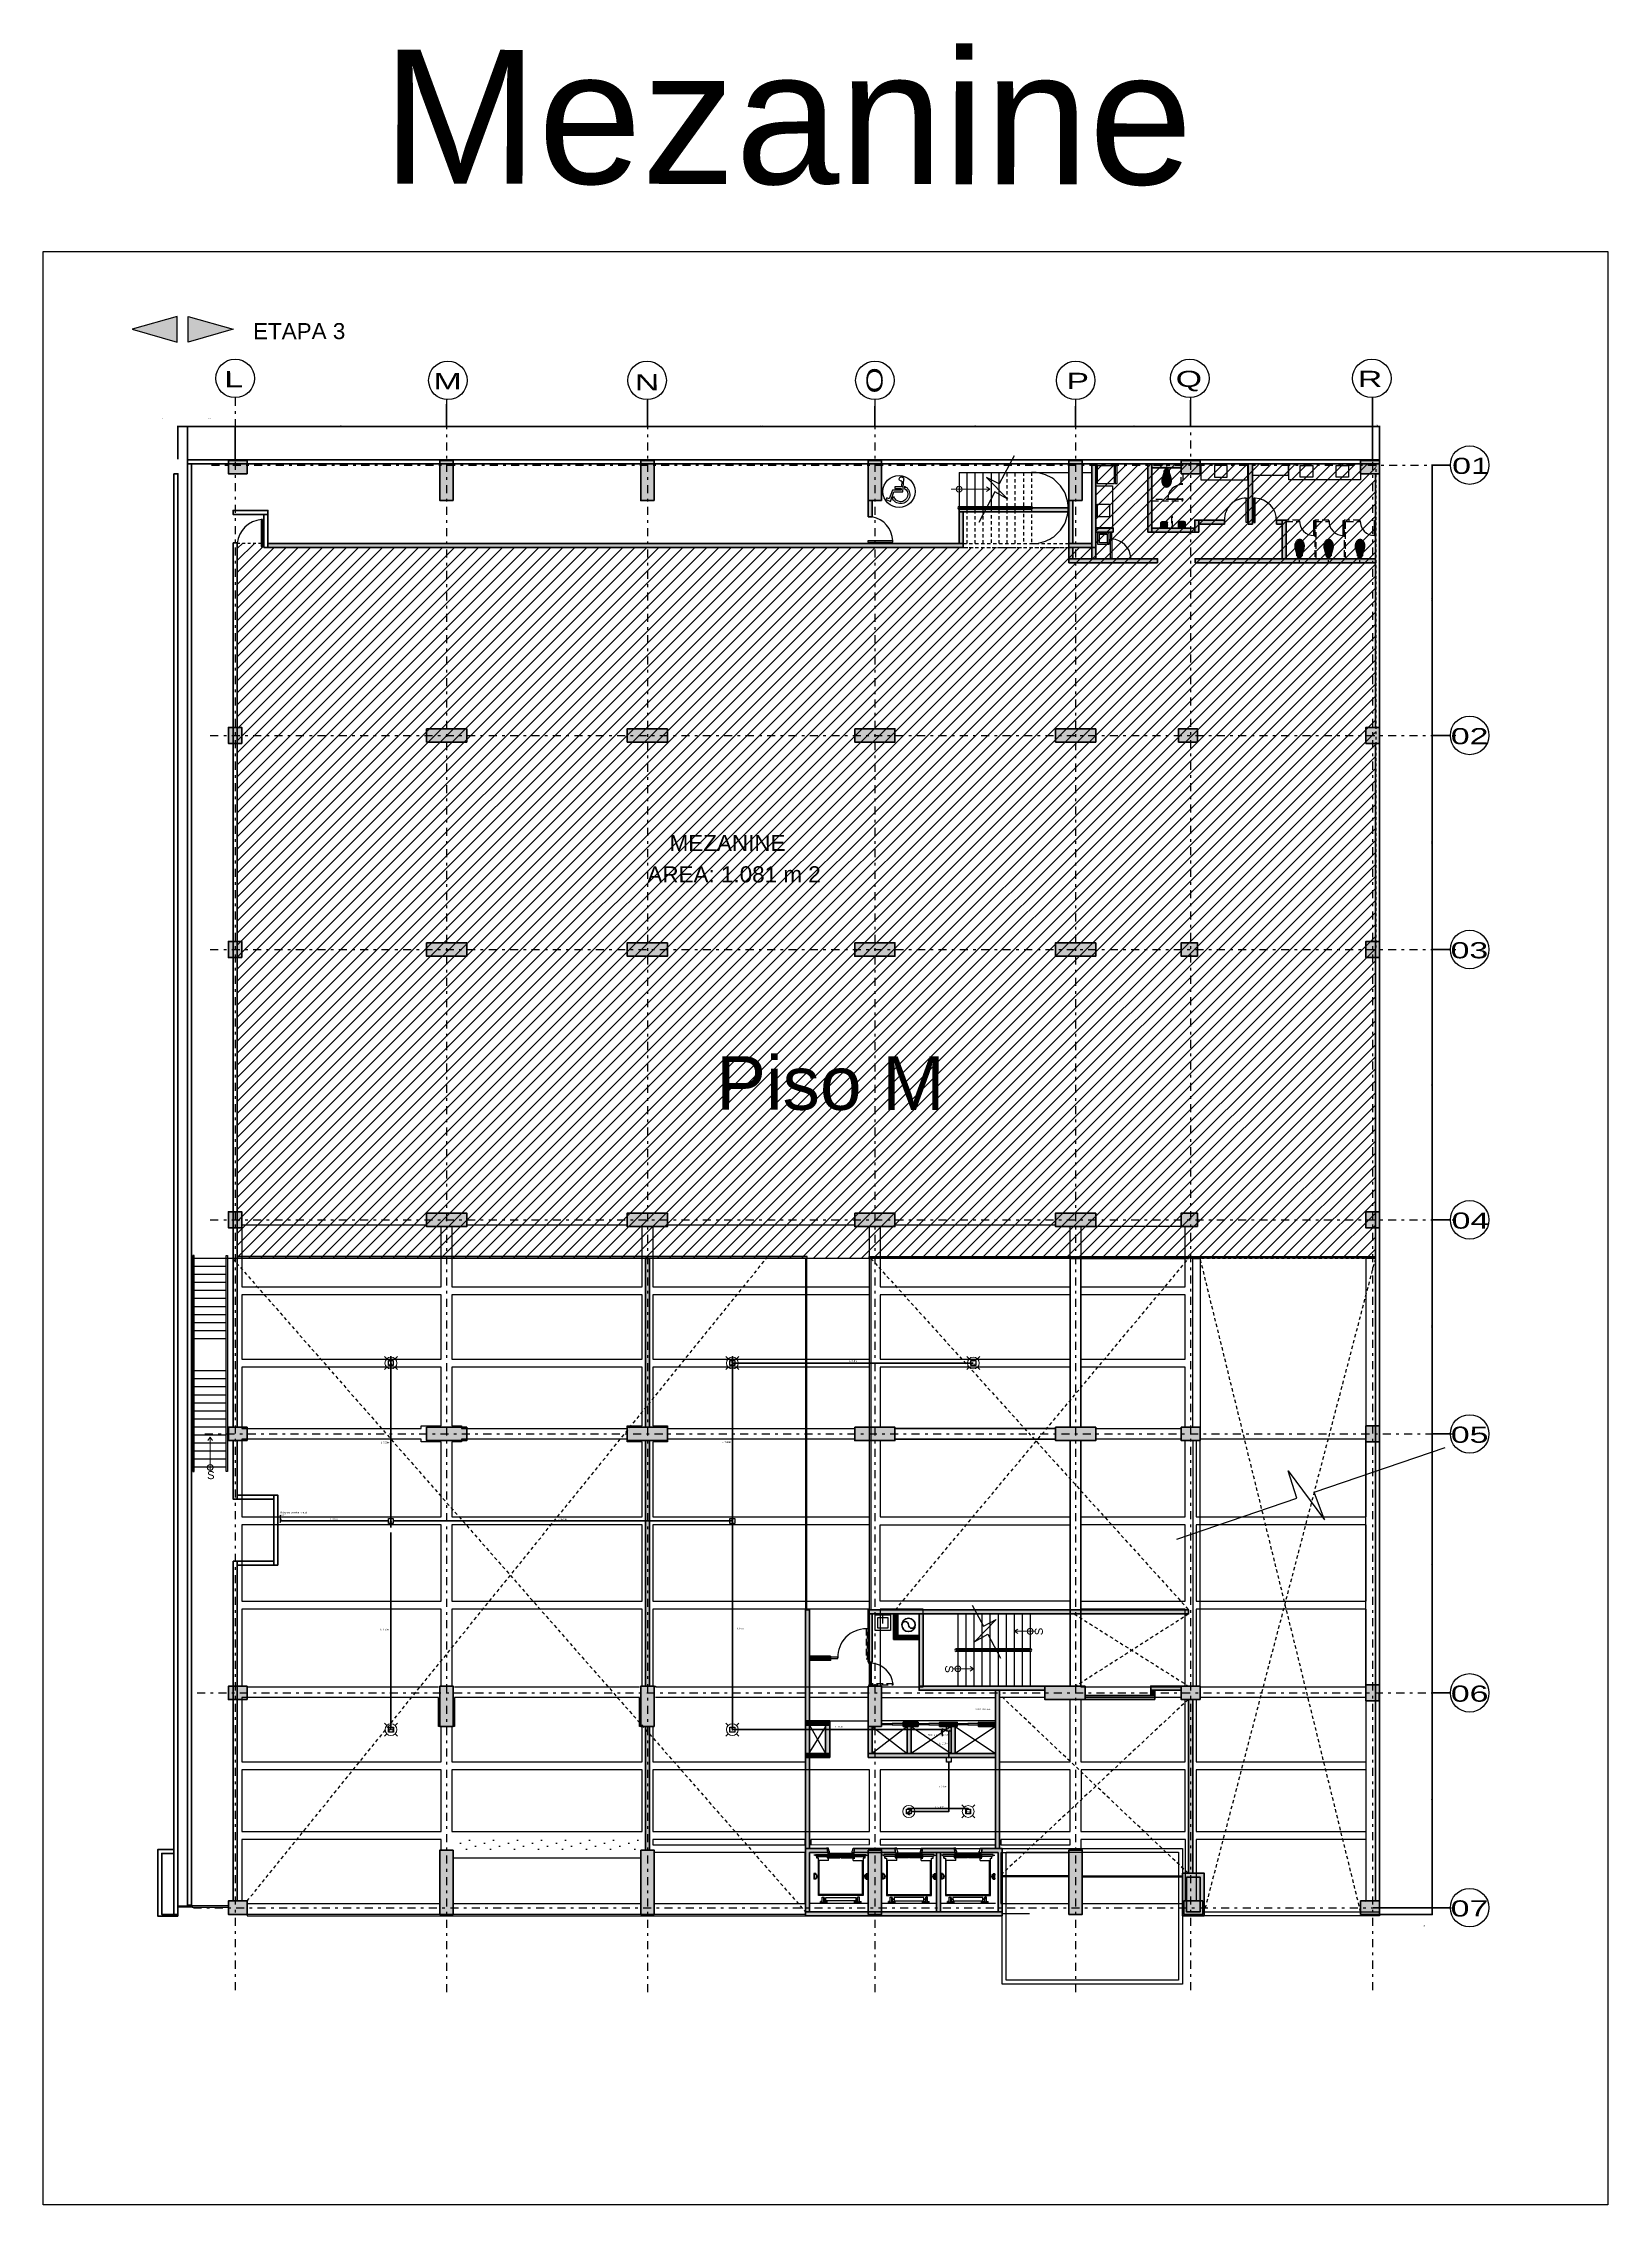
# Model space of a CAD drawing. Header units: millimetres. Extents: x 3781 to 4924, y 1639 to 1721.
# Drawn here: x 3889.1 to 3947.5, y 1639.4 to 1720.2 of the extents above; entities that cross this region are included whole.
import ezdxf
from ezdxf.enums import TextEntityAlignment as Align

# ---------------------------------------------------------------- set-up
doc = ezdxf.new("R2010")
doc.units = ezdxf.units.MM
for name, pattern in [('CENTER', [0.7, 0.3, -0.2, 0, -0.2]), ('DASHED2', [9.525, 6.35, -3.175]), ('HIDDEN', [0.375, 0.25, -0.125]), ('HIDDEN2', [0.1875, 0.125, -0.0625]), ('LLUVIAS', [10, 4, -2, 4])]:
    doc.linetypes.add(name, pattern=pattern)
doc.layers.get('Defpoints').update_dxf_attribs({"color": 255})
doc.layers.add('-auxiliar', color=190, linetype='Continuous', plot=False)
doc.layers.add('DIM-25', color=1, linetype='Continuous', plot=False)
for name, color, linetype in [('0-amob', 1, 'Continuous'), ('1amobla', 2, 'Continuous'), ('_ACHU3', 253, 'Continuous'), ('_ACHU5', 255, 'Continuous'), ('A-HATCH CONCRETO', 8, 'Continuous'), ('AMOBLAMIENTO', 1, 'Continuous'), ('AREA CIRCULACION', 2, 'Continuous'), ('AREA PARQUEO', 51, 'Continuous'), ('AS_GL DETECCION_MEZANINE', 7, 'Continuous'), ('AS_GL DETECCION_PISO 1', 7, 'Continuous'), ('AS_GL DETECCION_PISO 2', 7, 'Continuous'), ('AS_GL DETECCION_PISO 6', 7, 'Continuous'), ('ASCENSOR', 1, 'Continuous'), ('DIM', 2, 'Continuous'), ('E-BORDE LOSA', 4, 'Continuous'), ('E-HATCH2', 1, 'Continuous'), ('E-P. MACIZA1', 2, 'HIDDEN2'), ('EJE-ESTRUCTURA', 1, 'CENTER'), ('F-2', 2, 'Continuous'), ('GG_LAZO CONTROL DRIVERS', 82, 'Continuous'), ('HACHTCOLUMNA', 250, 'Continuous'), ('JCA_COTAS', 1, 'Continuous'), ('JCA_HATCH 254', 252, 'Continuous'), ('JCA_PROYECCIONES', 1, 'HIDDEN2'), ('JCA_TEXTO1', 2, 'Continuous'), ('JCA_TEXTO2', 3, 'Continuous'), ('LINEA-1', 1, 'Continuous'), ('MARCO', 4, 'Continuous'), ('MUEBLE', 1, 'Continuous'), ('PLO_CORONA', 1, 'Continuous'), ('PROYECCION', 1, 'DASHED2'), ('TEXTO 3', 3, 'Continuous'), ('Textos-espacios', 3, 'Continuous')]:
    doc.layers.add(name, color=color, linetype=linetype)
for name, color, linetype, lineweight in [('COTA', 1, 'Continuous', 25), ('Estructura', 6, 'Continuous', 40), ('Muro', 4, 'Continuous', 40), ('TEXTOS', 7, 'Continuous', 20), ('Via', 1, 'Continuous', 30), ('Vidrio', 2, 'Continuous', 30)]:
    doc.layers.add(name, color=color, linetype=linetype, lineweight=lineweight)
doc.styles.add('Arial_100', font='arial.ttf')
doc.styles.add('ROMAN', font='ROMANS', dxfattribs={"width": 1.2})
doc.styles.add('ROMANS', font='arial.ttf', dxfattribs={"width": 0.7})
doc.styles.get("Standard").update_dxf_attribs({"font": 'arial.ttf'})
doc.styles.add('style2', font='arial.ttf', dxfattribs={"width": 1.5})
doc.dimstyles.new('1-10', dxfattribs={"dimscale": 10, "dimtxt": 0.0037, "dimasz": 0.001, "dimexe": 0.0018, "dimexo": 0.0018, "dimgap": 0.0005, "dimtad": 1, "dimzin": 4, "dimdsep": 46, "dimtxsty": 'ROMANS', "dimblk": 'ARCHTICK', "dimcen": 0.003, "dimdle": 0.0015, "dimclrd": 1, "dimclre": 1, "dimclrt": 4, "dimadec": 0, "dimazin": 0, "dimtfac": 1, "dimtix": 1, "dimtmove": 2, "dimatfit": 3, "dimldrblk": 'flecha', "dimfxl": 1, "dimtolj": 1, "dimtzin": 4, "dimarcsym": 0})

# ---------------------------------------------------------------- blocks, each defined once
blk = doc.blocks.new('discap')
at = {"layer": 'TEXTO 3', "color": 0, "linetype": 'Continuous'}
for p, q in [((-179169, -277469), (-179154, -277610)), ((-178353, -278322), (-178426, -278155))]:
    blk.add_line(p, q, dxfattribs=at)
blk.add_lwpolyline([(-178974, -277120), (-178946, -277498), (-178511, -277498), (-178511, -277624), (-178926, -277624), (-178926, -277730), (-178352, -277730), (-178127, -278321), (-177953, -278254), (-177909, -278371), (-178198, -278488), (-178440, -277852), (-179047, -277852), (-179102, -276980)], dxfattribs=at)
for centre, radius, start, end in [((-178951, -276970), 152, 261.2603, 183.66969), ((-178897, -278025), 619, 116.09541, 331.34503), ((-178897, -278025), 488, 121.7945, 344.57102)]:
    blk.add_arc(centre, radius, start, end, dxfattribs=at)
blk = doc.blocks.new('MARCOE-102')
for p, q in [((0, 0), (0, -2.5)), ((0, 0), (1.75, 0)), ((1.75, 0), (1.75, -0.45)), ((0, -2.5), (1.75, -2.5)), ((0.175, -0.175), (1.575, -0.175)), ((0.175, -0.175), (0.175, -2.325)), ((0.175, -2.325), (1.575, -2.325)), ((1.375, -0.45), (1.375, -0.275)), ((1.375, -0.275), (1.575, -0.275)), ((1.75, -0.45), (1.375, -0.45)), ((1.375, -2.05), (1.375, -2.225)), ((1.75, -2.05), (1.375, -2.05)), ((1.375, -2.225), (1.575, -2.225)), ((1.575, -0.275), (1.575, -0.175)), ((1.575, -2.325), (1.575, -2.225)), ((1.75, -2.5), (1.75, -2.05))]:
    blk.add_line(p, q)
at = {"layer": 'MARCO'}
blk.add_lwpolyline([(0, 0), (0, -2.5), (1.75, -2.5), (1.75, -2.05), (1.375, -2.05), (1.375, -2.225), (1.575, -2.225), (1.575, -2.325), (0.175, -2.325), (0.175, -0.175), (1.575, -0.175), (1.575, -0.275), (1.375, -0.275), (1.375, -0.45), (1.75, -0.45), (1.75, 0), (0, 0)], dxfattribs=at)
blk = doc.blocks.new('ASCENSOR')
at = {"layer": '0-amob'}
for p, q in [((-1.747, -0.512), (-1.859, -0.533)), ((-1.859, -0.533), (-1.859, -0.609)), ((-1.69, -0.498), (-1.747, -0.498)), ((-1.747, -0.498), (-1.747, -0.512)), ((-1.69, -0.564), (-1.69, -0.498)), ((-1.68, -0.564), (-1.69, -0.564))]:
    blk.add_line(p, q, dxfattribs=at)
blk.add_lwpolyline([(-1.68, -0.564), (-1.68, 0.413), (-1.69, 0.413), (-1.69, 0.347), (-1.747, 0.347), (-1.747, 0.361), (-1.859, 0.382), (-1.859, 0.458)], dxfattribs=at)
at = {"layer": 'ASCENSOR'}
for p, q in [((-1.63, -1.015), (-1.63, 0.869)), ((-1.575, 0.869), (-1.63, 0.869)), ((-1.605, 0.869), (-1.605, 0.932)), ((-1.575, 0.869), (-1.575, -1.015)), ((-1.485, 0.826), (-1.545, 0.826)), ((-1.545, 0.826), (-1.485, 0.826)), ((-1.545, -0.971), (-1.545, 0.826)), ((-1.485, 0.826), (-1.485, 0.766)), ((-0.91, 0.876), (-0.91, 0.932)), ((-0.7, 0.921), (-0.91, 0.921)), ((-0.91, 0.876), (-0.88, 0.876)), ((-0.88, 0.922), (-0.88, 0.95)), ((-0.73, 0.902), (-0.88, 0.902)), ((-0.88, 0.83), (-0.88, 0.902)), ((-0.73, 0.836), (-0.88, 0.836)), ((-0.88, 0.836), (-0.73, 0.836)), ((-0.85, 0.83), (-0.88, 0.83)), ((-0.85, 0.83), (-0.88, 0.83)), ((-0.85, 0.83), (-0.805, 0.83)), ((-0.85, 0.83), (-0.805, 0.83)), ((-0.85, 0.83), (-0.805, 0.83)), ((-0.85, 0.83), (-0.805, 0.83)), ((-0.85, 0.823), (-0.85, 0.83)), ((-0.85, 0.823), (-0.85, 0.83)), ((-0.809, 0.823), (-0.85, 0.823)), ((-0.809, 0.823), (-0.85, 0.823)), ((-0.809, 0.785), (-0.809, 0.823)), ((-0.76, 0.83), (-0.805, 0.83)), ((-0.76, 0.83), (-0.805, 0.83)), ((-0.76, 0.83), (-0.805, 0.83)), ((-0.76, 0.83), (-0.805, 0.83)), ((-0.802, 0.823), (-0.76, 0.823)), ((-0.802, 0.823), (-0.76, 0.823)), ((-0.802, 0.785), (-0.802, 0.823)), ((-0.76, 0.823), (-0.76, 0.83)), ((-0.76, 0.823), (-0.76, 0.83)), ((-0.76, 0.83), (-0.73, 0.83)), ((-0.76, 0.83), (-0.73, 0.83)), ((-0.73, 0.922), (-0.73, 0.95)), ((-0.73, 0.836), (-0.73, 0.902)), ((-0.73, 0.876), (-0.7, 0.876)), ((-0.73, 0.83), (-0.73, 0.836)), ((-0.7, 0.876), (-0.7, 0.932)), ((-1.68, 0.434), (-1.671, 0.434)), ((-1.68, 0.434), (-1.671, 0.434)), ((-1.68, 0.399), (-1.68, 0.434)), ((-1.68, 0.399), (-1.68, 0.434)), ((-1.63, 0.399), (-1.68, 0.399)), ((-1.63, 0.399), (-1.68, 0.399)), ((-1.676, 0.43), (-1.674, 0.43)), ((-1.674, 0.43), (-1.676, 0.43)), ((-1.676, 0.402), (-1.676, 0.43)), ((-1.676, 0.43), (-1.676, 0.402)), ((-1.633, 0.402), (-1.676, 0.402)), ((-1.676, 0.402), (-1.633, 0.402)), ((-1.674, 0.426), (-1.674, 0.43)), ((-1.674, 0.426), (-1.674, 0.43)), ((-1.671, 0.426), (-1.674, 0.426)), ((-1.671, 0.426), (-1.674, 0.426)), ((-1.671, 0.434), (-1.671, 0.426)), ((-1.671, 0.434), (-1.671, 0.426)), ((-1.639, 0.434), (-1.639, 0.426)), ((-1.63, 0.434), (-1.639, 0.434)), ((-1.639, 0.434), (-1.63, 0.434)), ((-1.639, 0.426), (-1.639, 0.434)), ((-1.639, 0.426), (-1.635, 0.426)), ((-1.635, 0.426), (-1.639, 0.426)), ((-1.635, 0.43), (-1.633, 0.43)), ((-1.635, 0.426), (-1.635, 0.43)), ((-1.635, 0.43), (-1.635, 0.426)), ((-1.633, 0.43), (-1.635, 0.43)), ((-1.633, 0.402), (-1.633, 0.43)), ((-1.633, 0.402), (-1.633, 0.43)), ((-1.63, 0.399), (-1.63, 0.434)), ((-1.63, 0.434), (-1.63, 0.399)), ((-1.587, 0.433), (-1.618, 0.433)), ((-1.618, 0.433), (-1.618, -0.056)), ((-1.587, -0.056), (-1.587, 0.433)), ((-1.503, 0.434), (-1.534, 0.434)), ((-1.534, -0.056), (-1.534, 0.434)), ((-1.503, -0.056), (-1.503, 0.434)), ((-1.485, 0.766), (-0.096, 0.766)), ((-1.485, 0.385), (-1.485, 0.445)), ((-1.405, 0.385), (-1.485, 0.385)), ((-1.405, 0.385), (-1.405, 0.735)), ((-0.126, 0.735), (-1.405, 0.735)), ((-0.816, 0.785), (-0.816, 0.792)), ((-0.816, 0.792), (-0.802, 0.792)), ((-0.809, 0.785), (-0.816, 0.785)), ((-0.802, 0.785), (-0.809, 0.785)), ((-0.795, 0.792), (-0.802, 0.792)), ((-0.802, 0.785), (-0.795, 0.785)), ((-0.795, 0.785), (-0.795, 0.792)), ((-0.126, 0.735), (-0.126, -0.88)), ((-0.096, 0.766), (-0.096, -0.911)), ((-0.036, 0.625), (-0.036, 0.555)), ((0.155, 0.625), (-0.036, 0.625)), ((0.155, 0.561), (-0.036, 0.561)), ((0.155, 0.555), (-0.036, 0.555)), ((-0.021, 0.485), (0.109, 0.485)), ((-0.021, -0.63), (-0.021, 0.485)), ((-0.001, 0.552), (-0.001, 0.555)), ((-0.001, 0.555), (0.041, 0.555)), ((0.038, 0.552), (-0.001, 0.552)), ((0.038, 0.491), (0.038, 0.552)), ((0.041, 0.555), (0.041, 0.491)), ((0.089, 0.555), (0.041, 0.555)), ((0.047, 0.555), (0.047, 0.491)), ((0.05, 0.491), (0.05, 0.552)), ((0.05, 0.552), (0.089, 0.552)), ((0.089, 0.552), (0.089, 0.555)), ((0.089, 0.552), (0.089, 0.555)), ((0.109, 0.485), (0.109, -0.63)), ((0.184, 0.688), (0.128, 0.688)), ((0.128, 0.625), (0.128, 0.688)), ((0.128, 0.438), (0.128, 0.555)), ((0.184, 0.438), (0.128, 0.438)), ((0.147, 0.664), (0.21, 0.664)), ((0.149, 0.463), (0.209, 0.463)), ((0.155, 0.625), (0.155, 0.555)), ((0.173, 0.689), (0.173, 0.438)), ((-1.618, -0.056), (-1.587, -0.056)), ((-1.587, -0.095), (-1.618, -0.095)), ((-1.618, -0.095), (-1.618, -0.583)), ((-1.618, -0.583), (-1.587, -0.583)), ((-1.587, -0.583), (-1.587, -0.095)), ((-1.534, -0.056), (-1.503, -0.056)), ((-1.503, -0.095), (-1.534, -0.095)), ((-1.534, -0.58), (-1.534, -0.095)), ((-1.534, -0.58), (-1.503, -0.58)), ((-1.503, -0.58), (-1.503, -0.095)), ((-1.405, -0.53), (-1.485, -0.53)), ((-1.485, -0.53), (-1.485, -0.59)), ((-1.405, -0.53), (-1.405, -0.88)), ((0.155, -0.7), (-0.036, -0.7)), ((-0.036, -0.77), (-0.036, -0.7)), ((0.155, -0.706), (-0.036, -0.706)), ((0.155, -0.77), (-0.036, -0.77)), ((0.109, -0.63), (-0.021, -0.63)), ((-0.001, -0.697), (-0.001, -0.7)), ((0.038, -0.697), (-0.001, -0.697)), ((-0.001, -0.7), (0.041, -0.7)), ((0.038, -0.636), (0.038, -0.697)), ((0.041, -0.7), (0.041, -0.636)), ((0.047, -0.7), (0.047, -0.636)), ((0.089, -0.7), (0.047, -0.7)), ((0.05, -0.636), (0.05, -0.697)), ((0.05, -0.697), (0.089, -0.697)), ((0.089, -0.697), (0.089, -0.7)), ((0.184, -0.583), (0.128, -0.583)), ((0.128, -0.583), (0.128, -0.7)), ((0.128, -0.77), (0.128, -0.833)), ((0.149, -0.609), (0.209, -0.609)), ((0.155, -0.77), (0.155, -0.7)), ((0.173, -0.834), (0.173, -0.583)), ((-1.575, -1.015), (-1.63, -1.015)), ((-1.605, -1.015), (-1.605, -1.083)), ((-1.485, -0.971), (-1.545, -0.971)), ((-0.096, -0.911), (-1.485, -0.911)), ((-1.485, -0.911), (-1.485, -0.971)), ((-0.126, -0.88), (-1.405, -0.88)), ((-0.91, -1.011), (-0.88, -1.011)), ((-0.91, -1.011), (-0.91, -1.083)), ((-0.7, -1.072), (-0.91, -1.072)), ((-0.85, -0.981), (-0.88, -0.981)), ((-0.85, -0.981), (-0.88, -0.981)), ((-0.88, -0.981), (-0.88, -1.052)), ((-0.73, -0.987), (-0.88, -0.987)), ((-0.88, -0.987), (-0.73, -0.987)), ((-0.73, -1.052), (-0.88, -1.052)), ((-0.88, -1.073), (-0.88, -1.1)), ((-0.808, -0.974), (-0.85, -0.974)), ((-0.808, -0.974), (-0.85, -0.974)), ((-0.85, -0.974), (-0.85, -0.981)), ((-0.85, -0.974), (-0.85, -0.981)), ((-0.85, -0.981), (-0.805, -0.981)), ((-0.85, -0.981), (-0.805, -0.981)), ((-0.85, -0.981), (-0.805, -0.981)), ((-0.85, -0.981), (-0.805, -0.981)), ((-0.808, -0.936), (-0.815, -0.936)), ((-0.815, -0.936), (-0.815, -0.943)), ((-0.815, -0.943), (-0.801, -0.943)), ((-0.808, -0.936), (-0.808, -0.974)), ((-0.801, -0.936), (-0.808, -0.936)), ((-0.76, -0.981), (-0.805, -0.981)), ((-0.76, -0.981), (-0.805, -0.981)), ((-0.76, -0.981), (-0.805, -0.981)), ((-0.76, -0.981), (-0.805, -0.981)), ((-0.801, -0.936), (-0.801, -0.974)), ((-0.801, -0.936), (-0.794, -0.936)), ((-0.794, -0.943), (-0.801, -0.943)), ((-0.801, -0.974), (-0.76, -0.974)), ((-0.801, -0.974), (-0.76, -0.974)), ((-0.794, -0.936), (-0.794, -0.943)), ((-0.76, -0.974), (-0.76, -0.981)), ((-0.76, -0.974), (-0.76, -0.981)), ((-0.76, -0.981), (-0.73, -0.981)), ((-0.76, -0.981), (-0.73, -0.981)), ((-0.73, -0.981), (-0.73, -0.987)), ((-0.73, -0.987), (-0.73, -1.052)), ((-0.73, -1.011), (-0.7, -1.011)), ((-0.73, -1.073), (-0.73, -1.1)), ((-0.7, -1.011), (-0.7, -1.083)), ((0.184, -0.833), (0.128, -0.833)), ((0.147, -0.809), (0.21, -0.809))]:
    blk.add_line(p, q, dxfattribs=at)
for centre, radius, start, end in [((0.044, 0.491), 0.006, 180, 270), ((0.044, 0.491), 0.003, 180, 270), ((0.044, 0.491), 0.006, 270, 0), ((0.044, 0.491), 0.003, 270, 0), ((0.044, -0.636), 0.006, 90, 180), ((0.044, -0.636), 0.003, 90, 180), ((0.044, -0.636), 0.006, 0, 90), ((0.044, -0.636), 0.003, 0, 90)]:
    blk.add_arc(centre, radius, start, end, dxfattribs=at)
for points in [[(-0.795, 0.792), (-0.795, 0.785), (-0.816, 0.785), (-0.816, 0.792)], [(-0.816, 0.785), (-0.816, 0.792), (-0.795, 0.785), (-0.816, 0.785)], [(-0.795, 0.785), (-0.816, 0.785), (-0.795, 0.792), (-0.816, 0.792)], [(-0.794, -0.943), (-0.794, -0.936), (-0.815, -0.936), (-0.815, -0.943)], [(-0.815, -0.936), (-0.815, -0.943), (-0.794, -0.936), (-0.815, -0.936)], [(-0.794, -0.936), (-0.815, -0.936), (-0.794, -0.943), (-0.815, -0.943)]]:
    blk.add_solid(points, dxfattribs=at)
at = {"layer": 'ASCENSOR', "xscale": 0.01999999999998181, "yscale": 0.01999999999998181, "zscale": 0.01999999999998181, "rotation": 270}
blk.add_blockref('MARCOE-102', (-1.63, -0.541), dxfattribs=at)
blk = doc.blocks.new('P8P1P161')
at = {"layer": '_ACHU5'}
h = blk.add_hatch(color=256, dxfattribs=at)
h.dxf.hatch_style = 1
h.paths.add_polyline_path([(-0.13, 0), (0.13, 0), (0.13, -0.08), (-0.13, -0.08)])
h.paths.add_polyline_path([(-0.006, -0.064, 1), (0.006, -0.064, 1)], flags=16)
h.paths.add_polyline_path([(-0.13, -0.08), (0.13, -0.08), (0.13, -0.123, 0.414214), (0.1, -0.093), (-0.1, -0.093, 0.414214), (-0.13, -0.123)])
h.paths.add_polyline_path([(-0.1, -0.093), (0.1, -0.093, -0.414214), (0.13, -0.123), (0.13, -0.19, -0.414214), (0.08, -0.24), (-0.08, -0.24, -0.414214), (-0.13, -0.19), (-0.13, -0.123, -0.414214)])
h.paths.add_polyline_path([(-0.1, -0.101, 0.414214), (-0.115, -0.116), (-0.115, -0.183, 0.414214), (-0.08, -0.218), (0.08, -0.218, 0.414214), (0.115, -0.183), (0.115, -0.116, 0.414214), (0.1, -0.101)], flags=16)
h.paths.add_polyline_path([(-0.024, -0.114), (-0.024, -0.13), (-0.016, -0.13), (-0.016, -0.114)], flags=0)
h.paths.add_polyline_path([(-0.004, -0.114), (-0.004, -0.13), (0.004, -0.13), (0.004, -0.114)], flags=0)
h.paths.add_polyline_path([(0.016, -0.114), (0.016, -0.13), (0.024, -0.13), (0.024, -0.114)], flags=0)
h.paths.add_polyline_path([(-0.115, -0.116, -0.414214), (-0.1, -0.101), (0.1, -0.101, -0.414214), (0.115, -0.116), (0.115, -0.183, -0.414214), (0.08, -0.218), (-0.08, -0.218, -0.414214), (-0.115, -0.183)], flags=0)
h = blk.add_hatch(color=256, dxfattribs=at)
h.dxf.hatch_style = 1
h.paths.add_polyline_path([(-0.115, -0.116), (-0.115, -0.183, 0.414214), (-0.08, -0.218), (0.08, -0.218, 0.414214), (0.115, -0.183), (0.115, -0.116, 0.414214), (0.1, -0.101), (-0.1, -0.101, 0.414214)])
h.paths.add_polyline_path([(0.024, -0.13), (0.016, -0.13), (0.016, -0.114), (0.024, -0.114)], flags=16)
h.paths.add_polyline_path([(0.004, -0.13), (-0.004, -0.13), (-0.004, -0.114), (0.004, -0.114)], flags=16)
h.paths.add_polyline_path([(-0.016, -0.13), (-0.024, -0.13), (-0.024, -0.114), (-0.016, -0.114)], flags=16)
for p, q in [((-0.13, 0), (0.13, 0)), ((-0.13, 0), (-0.13, -0.123)), ((0.13, 0), (0.13, -0.123)), ((-0.13, -0.123), (-0.13, -0.19)), ((-0.115, -0.116), (-0.115, -0.183)), ((-0.1, -0.093), (0.1, -0.093)), ((-0.1, -0.101), (0.1, -0.101)), ((-0.08, -0.218), (0.08, -0.218)), ((-0.08, -0.24), (0.08, -0.24)), ((-0.024, -0.13), (-0.024, -0.114)), ((-0.024, -0.114), (-0.016, -0.114)), ((-0.016, -0.13), (-0.024, -0.13)), ((-0.016, -0.114), (-0.016, -0.13)), ((-0.004, -0.114), (0.004, -0.114)), ((-0.004, -0.13), (-0.004, -0.114)), ((0.004, -0.13), (-0.004, -0.13)), ((0.004, -0.114), (0.004, -0.13)), ((0.016, -0.13), (0.016, -0.114)), ((0.016, -0.114), (0.024, -0.114)), ((0.024, -0.13), (0.016, -0.13)), ((0.024, -0.114), (0.024, -0.13)), ((0.115, -0.116), (0.115, -0.183)), ((0.13, -0.123), (0.13, -0.19))]:
    blk.add_line(p, q)
blk.add_circle((0, -0.064), 0.00632)
for centre, radius, start, end in [((-0.1, -0.123), 0.03, 90, 180), ((-0.08, -0.19), 0.05, 180, 270), ((-0.1, -0.116), 0.0149, 90, 180), ((-0.08, -0.183), 0.0349, 180, 270), ((0.08, -0.183), 0.0349, 270, 0), ((0.08, -0.19), 0.05, 270, 0), ((0.1, -0.123), 0.03, 0, 90), ((0.1, -0.116), 0.0149, 0, 90)]:
    blk.add_arc(centre, radius, start, end)
at = {"style": 'ROMAN', "width": 1.2}
for tag, flags, p in [('CODIN', 3, (0.018, -0.647)), ('CODIN0', 1, (-0.032, -0.975))]:
    blk.add_attdef(tag, text='', height=0.21, dxfattribs=dict(at, flags=flags)).set_placement(p, align=Align.MIDDLE)
blk = doc.blocks.new('_ArchTick')
at = {"color": 0, "linetype": 'ByBlock', "const_width": 0.15}
blk.add_lwpolyline([(-0.5, -0.5), (0.5, 0.5)], dxfattribs=at)
blk = doc.blocks.new('*D34')
at = {"layer": 'Defpoints', "color": 0, "transparency": 16777216}
for p in [(-94.235, -6656.351), (-94.235, -6657.599), (-93.885, -6657.749)]:
    blk.add_point(p, dxfattribs=at)
at = {"layer": 'JCA_COTAS', "color": 1, "lineweight": -2, "transparency": 16777216}
for p, q in [((-93.87, -6656.351), (-94.25, -6656.351)), ((-94.235, -6657.581), (-94.235, -6656.333)), ((-93.885, -6657.731), (-93.885, -6656.333))]:
    blk.add_line(p, q, dxfattribs=at)
at = {"layer": 'JCA_COTAS', "color": 1, "lineweight": -2, "transparency": 16777216, "xscale": 0.01, "yscale": 0.01, "zscale": 0.01, "rotation": 180}
blk.add_blockref('_ArchTick', (-94.235, -6656.351), dxfattribs=at)
at = {"layer": 'JCA_COTAS', "color": 1, "lineweight": -2, "transparency": 16777216, "xscale": 0.01, "yscale": 0.01, "zscale": 0.01}
blk.add_blockref('_ArchTick', (-93.885, -6656.351), dxfattribs=at)
at = {"layer": 'JCA_COTAS', "color": 4, "transparency": 16777216, "insert": (-94.82, -6656.053), "char_height": 0.037, "attachment_point": 5, "style": 'ROMANS'}
blk.add_mtext('\\A1;.35', dxfattribs=at)
blk = doc.blocks.new('flecha')
at = {"layer": '_ACHU3', "linetype": 'Continuous', "lineweight": 0}
h = blk.add_hatch(color=255, dxfattribs=at)
h.dxf.hatch_style = 1
h.paths.add_polyline_path([(0, 0), (2.4, 0.4), (2.4, 0), (4, 0), (4, 0), (2.4, 0), (2.4, -0.4)])
at = {"layer": '_ACHU3', "linetype": 'Continuous', "lineweight": 0, "flags": 128}
blk.add_lwpolyline([(0, 0), (2.4, 0.4), (2.4, 0), (2.4, 0), (4, 0), (4, 0), (2.4, 0), (2.4, -0.4), (0, 0)], dxfattribs=at)
blk = doc.blocks.new('*D35')
at = {"layer": 'Defpoints', "color": 0, "transparency": 16777216}
for p in [(-49.604, -6656.351), (-49.604, -6657.624), (-49.354, -6657.624)]:
    blk.add_point(p, dxfattribs=at)
at = {"layer": 'JCA_COTAS', "color": 1, "lineweight": -2, "transparency": 16777216}
for p, q in [((-49.339, -6656.351), (-49.619, -6656.351)), ((-49.604, -6657.606), (-49.604, -6656.333)), ((-49.354, -6657.606), (-49.354, -6656.333))]:
    blk.add_line(p, q, dxfattribs=at)
at = {"layer": 'JCA_COTAS', "color": 1, "lineweight": -2, "transparency": 16777216, "xscale": 0.01, "yscale": 0.01, "zscale": 0.01, "rotation": 180}
blk.add_blockref('_ArchTick', (-49.604, -6656.351), dxfattribs=at)
at = {"layer": 'JCA_COTAS', "color": 1, "lineweight": -2, "transparency": 16777216, "xscale": 0.01, "yscale": 0.01, "zscale": 0.01}
blk.add_blockref('_ArchTick', (-49.354, -6656.351), dxfattribs=at)
at = {"layer": 'JCA_COTAS', "color": 4, "transparency": 16777216, "insert": (-49.434, -6656.308), "char_height": 0.037, "attachment_point": 5, "style": 'ROMANS'}
blk.add_mtext('\\A1;.25', dxfattribs=at)
blk = doc.blocks.new('*D36')
at = {"layer": 'Defpoints', "color": 0, "transparency": 16777216}
for p in [(-46.702, -6657.799), (-47.386, -6667.899), (-46.702, -6667.899)]:
    blk.add_point(p, dxfattribs=at)
at = {"layer": 'JCA_COTAS', "color": 1, "lineweight": -2, "transparency": 16777216}
for p, q in [((-46.72, -6657.799), (-47.404, -6657.799)), ((-47.386, -6657.784), (-47.386, -6667.914)), ((-46.72, -6667.899), (-47.404, -6667.899))]:
    blk.add_line(p, q, dxfattribs=at)
at = {"layer": 'JCA_COTAS', "color": 1, "lineweight": -2, "transparency": 16777216, "xscale": 0.01, "yscale": 0.01, "zscale": 0.01}
for p, rotation in [((-47.386, -6657.799), 90), ((-47.386, -6667.899), 270)]:
    blk.add_blockref('_ArchTick', p, dxfattribs=dict(at, rotation=rotation))
at = {"layer": 'JCA_COTAS', "color": 4, "transparency": 16777216, "insert": (-47.41, -6662.849), "char_height": 0.037, "attachment_point": 5, "rotation": 90, "style": 'ROMANS'}
blk.add_mtext('\\A1;10.10', dxfattribs=at)
blk = doc.blocks.new('*D37')
at = {"layer": 'Defpoints', "color": 0, "transparency": 16777216}
for p in [(-46.702, -6667.899), (-47.386, -6675.899), (-46.702, -6675.899)]:
    blk.add_point(p, dxfattribs=at)
at = {"layer": 'JCA_COTAS', "color": 1, "lineweight": -2, "transparency": 16777216}
for p, q in [((-46.72, -6667.899), (-47.404, -6667.899)), ((-47.386, -6667.884), (-47.386, -6675.914)), ((-46.72, -6675.899), (-47.404, -6675.899))]:
    blk.add_line(p, q, dxfattribs=at)
at = {"layer": 'JCA_COTAS', "color": 1, "lineweight": -2, "transparency": 16777216, "xscale": 0.01, "yscale": 0.01, "zscale": 0.01}
for p, rotation in [((-47.386, -6667.899), 90), ((-47.386, -6675.899), 270)]:
    blk.add_blockref('_ArchTick', p, dxfattribs=dict(at, rotation=rotation))
at = {"layer": 'JCA_COTAS', "color": 4, "transparency": 16777216, "insert": (-47.41, -6671.899), "char_height": 0.037, "attachment_point": 5, "rotation": 90, "style": 'ROMANS'}
blk.add_mtext('\\A1;8.00', dxfattribs=at)
blk = doc.blocks.new('*D38')
at = {"layer": 'Defpoints', "color": 0, "transparency": 16777216}
for p in [(-46.702, -6675.899), (-47.386, -6685.999), (-46.702, -6685.999)]:
    blk.add_point(p, dxfattribs=at)
at = {"layer": 'JCA_COTAS', "color": 1, "lineweight": -2, "transparency": 16777216}
for p, q in [((-46.72, -6675.899), (-47.404, -6675.899)), ((-47.386, -6675.884), (-47.386, -6686.014)), ((-46.72, -6685.999), (-47.404, -6685.999))]:
    blk.add_line(p, q, dxfattribs=at)
at = {"layer": 'JCA_COTAS', "color": 1, "lineweight": -2, "transparency": 16777216, "xscale": 0.01, "yscale": 0.01, "zscale": 0.01}
for p, rotation in [((-47.386, -6675.899), 90), ((-47.386, -6685.999), 270)]:
    blk.add_blockref('_ArchTick', p, dxfattribs=dict(at, rotation=rotation))
at = {"layer": 'JCA_COTAS', "color": 4, "transparency": 16777216, "insert": (-47.41, -6680.949), "char_height": 0.037, "attachment_point": 5, "rotation": 90, "style": 'ROMANS'}
blk.add_mtext('\\A1;10.10', dxfattribs=at)
blk = doc.blocks.new('*D39')
at = {"layer": 'Defpoints', "color": 0, "transparency": 16777216}
for p in [(-46.702, -6685.999), (-47.386, -6693.999), (-46.702, -6693.999)]:
    blk.add_point(p, dxfattribs=at)
at = {"layer": 'JCA_COTAS', "color": 1, "lineweight": -2, "transparency": 16777216}
for p, q in [((-46.72, -6685.999), (-47.404, -6685.999)), ((-47.386, -6685.984), (-47.386, -6694.014)), ((-46.72, -6693.999), (-47.404, -6693.999))]:
    blk.add_line(p, q, dxfattribs=at)
at = {"layer": 'JCA_COTAS', "color": 1, "lineweight": -2, "transparency": 16777216, "xscale": 0.01, "yscale": 0.01, "zscale": 0.01}
for p, rotation in [((-47.386, -6685.999), 90), ((-47.386, -6693.999), 270)]:
    blk.add_blockref('_ArchTick', p, dxfattribs=dict(at, rotation=rotation))
at = {"layer": 'JCA_COTAS', "color": 4, "transparency": 16777216, "insert": (-47.41, -6689.999), "char_height": 0.037, "attachment_point": 5, "rotation": 90, "style": 'ROMANS'}
blk.add_mtext('\\A1;8.00', dxfattribs=at)
blk = doc.blocks.new('*D40')
at = {"layer": 'Defpoints', "color": 0, "transparency": 16777216}
for p in [(-46.702, -6693.999), (-47.386, -6703.674), (-46.702, -6703.674)]:
    blk.add_point(p, dxfattribs=at)
at = {"layer": 'JCA_COTAS', "color": 1, "lineweight": -2, "transparency": 16777216}
for p, q in [((-46.72, -6693.999), (-47.404, -6693.999)), ((-47.386, -6693.984), (-47.386, -6703.689)), ((-46.72, -6703.674), (-47.404, -6703.674))]:
    blk.add_line(p, q, dxfattribs=at)
at = {"layer": 'JCA_COTAS', "color": 1, "lineweight": -2, "transparency": 16777216, "xscale": 0.01, "yscale": 0.01, "zscale": 0.01}
for p, rotation in [((-47.386, -6693.999), 90), ((-47.386, -6703.674), 270)]:
    blk.add_blockref('_ArchTick', p, dxfattribs=dict(at, rotation=rotation))
at = {"layer": 'JCA_COTAS', "color": 4, "transparency": 16777216, "insert": (-47.41, -6698.836), "char_height": 0.037, "attachment_point": 5, "rotation": 90, "style": 'ROMANS'}
blk.add_mtext('\\A1;9.68', dxfattribs=at)
blk = doc.blocks.new('*D41')
at = {"layer": 'Defpoints', "color": 0, "transparency": 16777216}
for p in [(-46.702, -6703.674), (-47.386, -6711.699), (-46.702, -6711.699)]:
    blk.add_point(p, dxfattribs=at)
at = {"layer": 'JCA_COTAS', "color": 1, "lineweight": -2, "transparency": 16777216}
for p, q in [((-46.72, -6703.674), (-47.404, -6703.674)), ((-47.386, -6703.659), (-47.386, -6711.714)), ((-46.72, -6711.699), (-47.404, -6711.699))]:
    blk.add_line(p, q, dxfattribs=at)
at = {"layer": 'JCA_COTAS', "color": 1, "lineweight": -2, "transparency": 16777216, "xscale": 0.01, "yscale": 0.01, "zscale": 0.01}
for p, rotation in [((-47.386, -6703.674), 90), ((-47.386, -6711.699), 270)]:
    blk.add_blockref('_ArchTick', p, dxfattribs=dict(at, rotation=rotation))
at = {"layer": 'JCA_COTAS', "color": 4, "transparency": 16777216, "insert": (-47.41, -6707.686), "char_height": 0.037, "attachment_point": 5, "rotation": 90, "style": 'ROMANS'}
blk.add_mtext('\\A1;8.02', dxfattribs=at)
blk = doc.blocks.new('*D42')
at = {"layer": 'Defpoints', "color": 0, "transparency": 16777216}
for p in [(-49.604, -6711.699), (-49.354, -6711.949), (-47.386, -6711.949)]:
    blk.add_point(p, dxfattribs=at)
at = {"layer": 'JCA_COTAS', "color": 1, "lineweight": -2, "transparency": 16777216}
for p, q in [((-49.586, -6711.699), (-47.368, -6711.699)), ((-49.336, -6711.949), (-47.368, -6711.949)), ((-47.386, -6711.684), (-47.386, -6711.964))]:
    blk.add_line(p, q, dxfattribs=at)
at = {"layer": 'JCA_COTAS', "color": 1, "lineweight": -2, "transparency": 16777216, "xscale": 0.01, "yscale": 0.01, "zscale": 0.01}
for p, rotation in [((-47.386, -6711.699), 90), ((-47.386, -6711.949), 270)]:
    blk.add_blockref('_ArchTick', p, dxfattribs=dict(at, rotation=rotation))
at = {"layer": 'JCA_COTAS', "color": 4, "transparency": 16777216, "insert": (-47.681, -6712.376), "char_height": 0.037, "attachment_point": 5, "rotation": 90, "style": 'ROMANS'}
blk.add_mtext('\\A1;.25', dxfattribs=at)
blk = doc.blocks.new('*D43')
at = {"layer": 'Defpoints', "color": 0, "transparency": 16777216}
for p in [(-92.1, -6656.351), (-84.2, -6655.974), (-92.1, -6657.624)]:
    blk.add_point(p, dxfattribs=at)
at = {"layer": 'JCA_COTAS', "color": 1, "lineweight": -2, "transparency": 16777216}
for p, q in [((-84.185, -6656.351), (-92.115, -6656.351)), ((-92.1, -6657.606), (-92.1, -6656.333)), ((-84.2, -6655.992), (-84.2, -6656.369))]:
    blk.add_line(p, q, dxfattribs=at)
at = {"layer": 'JCA_COTAS', "color": 1, "lineweight": -2, "transparency": 16777216, "xscale": 0.01, "yscale": 0.01, "zscale": 0.01, "rotation": 180}
blk.add_blockref('_ArchTick', (-92.1, -6656.351), dxfattribs=at)
at = {"layer": 'JCA_COTAS', "color": 1, "lineweight": -2, "transparency": 16777216, "xscale": 0.01, "yscale": 0.01, "zscale": 0.01}
blk.add_blockref('_ArchTick', (-84.2, -6656.351), dxfattribs=at)
at = {"layer": 'JCA_COTAS', "color": 4, "transparency": 16777216, "insert": (-88.15, -6656.327), "char_height": 0.037, "attachment_point": 5, "style": 'ROMANS'}
blk.add_mtext('\\A1;7.90', dxfattribs=at)
blk = doc.blocks.new('*D44')
at = {"layer": 'Defpoints', "color": 0, "transparency": 16777216}
for p in [(-76.7, -6655.354), (-68.2, -6655.579), (-68.2, -6656.351)]:
    blk.add_point(p, dxfattribs=at)
at = {"layer": 'JCA_COTAS', "color": 1, "lineweight": -2, "transparency": 16777216}
for p, q in [((-76.7, -6655.372), (-76.7, -6656.369)), ((-68.2, -6655.597), (-68.2, -6656.369)), ((-76.715, -6656.351), (-68.185, -6656.351))]:
    blk.add_line(p, q, dxfattribs=at)
at = {"layer": 'JCA_COTAS', "color": 1, "lineweight": -2, "transparency": 16777216, "xscale": 0.01, "yscale": 0.01, "zscale": 0.01, "rotation": 180}
blk.add_blockref('_ArchTick', (-76.7, -6656.351), dxfattribs=at)
at = {"layer": 'JCA_COTAS', "color": 1, "lineweight": -2, "transparency": 16777216, "xscale": 0.01, "yscale": 0.01, "zscale": 0.01}
blk.add_blockref('_ArchTick', (-68.2, -6656.351), dxfattribs=at)
at = {"layer": 'JCA_COTAS', "color": 4, "transparency": 16777216, "insert": (-72.45, -6656.327), "char_height": 0.037, "attachment_point": 5, "style": 'ROMANS'}
blk.add_mtext('\\A1;8.50', dxfattribs=at)
blk = doc.blocks.new('*D45')
at = {"layer": 'Defpoints', "color": 0, "transparency": 16777216}
for p in [(-68.2, -6655.579), (-60.702, -6655.579), (-60.702, -6656.351)]:
    blk.add_point(p, dxfattribs=at)
at = {"layer": 'JCA_COTAS', "color": 1, "lineweight": -2, "transparency": 16777216}
for p, q in [((-68.2, -6655.597), (-68.2, -6656.369)), ((-60.702, -6655.597), (-60.702, -6656.369)), ((-68.215, -6656.351), (-60.687, -6656.351))]:
    blk.add_line(p, q, dxfattribs=at)
at = {"layer": 'JCA_COTAS', "color": 1, "lineweight": -2, "transparency": 16777216, "xscale": 0.01, "yscale": 0.01, "zscale": 0.01, "rotation": 180}
blk.add_blockref('_ArchTick', (-68.2, -6656.351), dxfattribs=at)
at = {"layer": 'JCA_COTAS', "color": 1, "lineweight": -2, "transparency": 16777216, "xscale": 0.01, "yscale": 0.01, "zscale": 0.01}
blk.add_blockref('_ArchTick', (-60.702, -6656.351), dxfattribs=at)
at = {"layer": 'JCA_COTAS', "color": 4, "transparency": 16777216, "insert": (-64.451, -6656.327), "char_height": 0.037, "attachment_point": 5, "style": 'ROMANS'}
blk.add_mtext('\\A1;7.50', dxfattribs=at)
blk = doc.blocks.new('*D46')
at = {"layer": 'Defpoints', "color": 0, "transparency": 16777216}
for p in [(-84.2, -6655.504), (-76.7, -6655.354), (-84.2, -6656.351)]:
    blk.add_point(p, dxfattribs=at)
at = {"layer": 'JCA_COTAS', "color": 1, "lineweight": -2, "transparency": 16777216}
for p, q in [((-84.2, -6655.522), (-84.2, -6656.369)), ((-76.7, -6655.372), (-76.7, -6656.369)), ((-76.685, -6656.351), (-84.215, -6656.351))]:
    blk.add_line(p, q, dxfattribs=at)
at = {"layer": 'JCA_COTAS', "color": 1, "lineweight": -2, "transparency": 16777216, "xscale": 0.01, "yscale": 0.01, "zscale": 0.01, "rotation": 180}
blk.add_blockref('_ArchTick', (-84.2, -6656.351), dxfattribs=at)
at = {"layer": 'JCA_COTAS', "color": 1, "lineweight": -2, "transparency": 16777216, "xscale": 0.01, "yscale": 0.01, "zscale": 0.01}
blk.add_blockref('_ArchTick', (-76.7, -6656.351), dxfattribs=at)
at = {"layer": 'JCA_COTAS', "color": 4, "transparency": 16777216, "insert": (-80.45, -6656.327), "char_height": 0.037, "attachment_point": 5, "style": 'ROMANS'}
blk.add_mtext('\\A1;7.50', dxfattribs=at)
blk = doc.blocks.new('*D47')
at = {"layer": 'Defpoints', "color": 0, "transparency": 16777216}
for p in [(-92.1, -6656.351), (-93.885, -6657.749), (-92.1, -6657.624)]:
    blk.add_point(p, dxfattribs=at)
at = {"layer": 'JCA_COTAS', "color": 1, "lineweight": -2, "transparency": 16777216}
for p, q in [((-93.9, -6656.351), (-92.085, -6656.351)), ((-93.885, -6657.731), (-93.885, -6656.333)), ((-92.1, -6657.606), (-92.1, -6656.333))]:
    blk.add_line(p, q, dxfattribs=at)
at = {"layer": 'JCA_COTAS', "color": 1, "lineweight": -2, "transparency": 16777216, "xscale": 0.01, "yscale": 0.01, "zscale": 0.01, "rotation": 180}
blk.add_blockref('_ArchTick', (-93.885, -6656.351), dxfattribs=at)
at = {"layer": 'JCA_COTAS', "color": 1, "lineweight": -2, "transparency": 16777216, "xscale": 0.01, "yscale": 0.01, "zscale": 0.01}
blk.add_blockref('_ArchTick', (-92.1, -6656.351), dxfattribs=at)
at = {"layer": 'JCA_COTAS', "color": 4, "transparency": 16777216, "insert": (-93.055, -6656.053), "char_height": 0.037, "attachment_point": 5, "style": 'ROMANS'}
blk.add_mtext('\\A1;1.79', dxfattribs=at)
blk = doc.blocks.new('*D48')
at = {"layer": 'Defpoints', "color": 0, "transparency": 16777216}
for p in [(-60.702, -6655.579), (-56.404, -6655.354), (-60.702, -6656.351)]:
    blk.add_point(p, dxfattribs=at)
at = {"layer": 'JCA_COTAS', "color": 1, "lineweight": -2, "transparency": 16777216}
for p, q in [((-60.702, -6655.597), (-60.702, -6656.369)), ((-56.404, -6655.372), (-56.404, -6656.369)), ((-56.389, -6656.351), (-60.717, -6656.351))]:
    blk.add_line(p, q, dxfattribs=at)
at = {"layer": 'JCA_COTAS', "color": 1, "lineweight": -2, "transparency": 16777216, "xscale": 0.01, "yscale": 0.01, "zscale": 0.01, "rotation": 180}
blk.add_blockref('_ArchTick', (-60.702, -6656.351), dxfattribs=at)
at = {"layer": 'JCA_COTAS', "color": 1, "lineweight": -2, "transparency": 16777216, "xscale": 0.01, "yscale": 0.01, "zscale": 0.01}
blk.add_blockref('_ArchTick', (-56.404, -6656.351), dxfattribs=at)
at = {"layer": 'JCA_COTAS', "color": 4, "transparency": 16777216, "insert": (-58.553, -6656.327), "char_height": 0.037, "attachment_point": 5, "style": 'ROMANS'}
blk.add_mtext('\\A1;4.30', dxfattribs=at)
blk = doc.blocks.new('*D49')
at = {"layer": 'Defpoints', "color": 0, "transparency": 16777216}
for p in [(-56.404, -6655.354), (-49.604, -6655.279), (-49.604, -6656.351)]:
    blk.add_point(p, dxfattribs=at)
at = {"layer": 'JCA_COTAS', "color": 1, "lineweight": -2, "transparency": 16777216}
for p, q in [((-56.404, -6655.372), (-56.404, -6656.369)), ((-49.604, -6655.297), (-49.604, -6656.369)), ((-56.419, -6656.351), (-49.589, -6656.351))]:
    blk.add_line(p, q, dxfattribs=at)
at = {"layer": 'JCA_COTAS', "color": 1, "lineweight": -2, "transparency": 16777216, "xscale": 0.01, "yscale": 0.01, "zscale": 0.01, "rotation": 180}
blk.add_blockref('_ArchTick', (-56.404, -6656.351), dxfattribs=at)
at = {"layer": 'JCA_COTAS', "color": 1, "lineweight": -2, "transparency": 16777216, "xscale": 0.01, "yscale": 0.01, "zscale": 0.01}
blk.add_blockref('_ArchTick', (-49.604, -6656.351), dxfattribs=at)
at = {"layer": 'JCA_COTAS', "color": 4, "transparency": 16777216, "insert": (-53.004, -6656.327), "char_height": 0.037, "attachment_point": 5, "style": 'ROMANS'}
blk.add_mtext('\\A1;6.80', dxfattribs=at)
blk = doc.blocks.new('PUERTA BAÑOS')
at = {"layer": 'AMOBLAMIENTO'}
h = blk.add_hatch(color=255, dxfattribs=at)
edge = h.paths.add_edge_path()
edge.add_line((-0.008, 0.002), (-0.008, -0.628))
edge.add_arc((-0.013, -0.628), 0.005, -90, 0, ccw=False)
edge.add_line((-0.013, -0.633), (-0.033, -0.633))
edge.add_arc((-0.033, -0.628), 0.005, 180, 270, ccw=False)
edge.add_line((-0.038, -0.628), (-0.038, -0.003))
edge.add_arc((-0.032, -0.003), 0.005, 90, 180, ccw=False)
edge.add_line((-0.033, 0.002), (-0.008, 0.002))
for p, q in [((0, 0), (-0.005, 0)), ((0, -0.06), (0, 0)), ((-0.03, -0.005), (-0.03, -0.02)), ((-0.005, 0), (-0.025, 0)), ((-0.025, -0.025), (-0.005, -0.025)), ((-0.005, -0.025), (-0.005, 0)), ((-0.005, 0), (-0.005, -0.06)), ((-0.005, -0.06), (0, -0.06))]:
    blk.add_line(p, q, dxfattribs=at)
blk.add_lwpolyline([(-0.008, 0.002), (-0.008, -0.628, -0.414214), (-0.013, -0.633), (-0.033, -0.633, -0.414214), (-0.038, -0.628), (-0.038, -0.003, -0.414214), (-0.033, 0.002)], format="xyb", close=True, dxfattribs=at)
blk.add_circle((-0.022, -0.013), 0.0025, dxfattribs=at)
at = {"layer": 'AMOBLAMIENTO', "ltscale": 0.1}
blk.add_arc((-0.034, -0.026), 0.607, 177.54831, 270.14368, dxfattribs=at)
at = {"layer": 'AMOBLAMIENTO'}
for centre, start, end in [((-0.025, -0.005), 90, 180), ((-0.025, -0.02), 180, 270)]:
    blk.add_arc(centre, 0.005, start, end, dxfattribs=at)
blk = doc.blocks.new('INODORO')
at = {"layer": 'AMOBLAMIENTO'}
h = blk.add_hatch(color=255, dxfattribs=at)
edge = h.paths.add_edge_path()
edge.add_line((0.167, 0.387), (0.084, 0.101))
edge.add_arc((0.017, 0.12), 0.07, 270, 344.64191, ccw=False)
edge.add_line((0.017, 0.05), (-0.017, 0.05))
edge.add_arc((-0.017, 0.12), 0.07, 195.35809, 270, ccw=False)
edge.add_line((-0.084, 0.101), (-0.167, 0.387))
edge.add_arc((0.145, 0.478), 0.325, 180, 196.18446, ccw=False)
edge.add_arc((0.145, 0.478), 0.325, 162.88237, 180, ccw=False)
edge.add_arc((0.074, 0.5), 0.25, 143.36837, 162.88237, ccw=False)
edge.add_arc((0.029, 0.533), 0.194, 119.12202, 143.36837, ccw=False)
edge.add_arc((0, 0.584), 0.136, 90, 119.12202, ccw=False)
edge.add_arc((0, 0.584), 0.136, 60.87798, 90, ccw=False)
edge.add_arc((-0.029, 0.533), 0.194, 36.63163, 60.87798, ccw=False)
edge.add_arc((-0.074, 0.5), 0.25, 17.11763, 36.63163, ccw=False)
edge.add_arc((-0.145, 0.478), 0.325, 0, 17.11763, ccw=False)
edge.add_arc((-0.145, 0.478), 0.325, 343.81552, 360, ccw=False)
blk.add_hatch(color=255, dxfattribs=at).paths.add_polyline_path([(0.025, 0.05), (-0.025, 0.05), (-0.025, 0), (0.025, 0)])
at = {"layer": 'AMOBLAMIENTO', "extrusion": (-1.55665e-06, -4.47371e-06, 1)}
for p, q in [((0.103, 0.17, 13.502), (-0.103, 0.17, 13.502)), ((-0.024, 0.164, 13.502), (-0.101, 0.164, 13.502)), ((-0.051, 0.24, 13.502), (-0.089, 0.24, 13.502)), ((-0.07, 0.221, 13.502), (-0.07, 0.259, 13.502)), ((0.101, 0.164, 13.502), (0.024, 0.164, 13.502)), ((0.051, 0.24, 13.502), (0.089, 0.24, 13.502)), ((0.07, 0.221, 13.502), (0.07, 0.259, 13.502))]:
    blk.add_line(p, q, dxfattribs=at)
at = {"layer": 'AMOBLAMIENTO', "extrusion": (-1.55665e-06, -4.47371e-06, 1), "elevation": 13.502, "flags": 128}
for points in [[(0.167, 0.387), (0.084, 0.101, -0.016701), (0.083, 0.097, -0.022806), (0.08, 0.091, -0.021821), (0.078, 0.086, -0.034751), (0.072, 0.078, -0.036571), (0.065, 0.07, -0.043988), (0.056, 0.062, -0.052185), (0.043, 0.055, -0.082496), (0.021, 0.05, -0.014668), (0.017, 0.05), (-0.017, 0.05, -0.083909), (-0.04, 0.054, -0.098699), (-0.063, 0.068, -0.082496), (-0.078, 0.086, -0.052185), (-0.083, 0.099, -0.009147), (-0.084, 0.101), (-0.167, 0.387, -0.038438), (-0.177, 0.436, -0.03221), (-0.18, 0.478, -0.004356), (-0.18, 0.484, -0.034754), (-0.176, 0.528, -0.021818), (-0.17, 0.556, -0.013779), (-0.166, 0.573, -0.009024), (-0.163, 0.582, -0.022804), (-0.154, 0.603, -0.021821), (-0.144, 0.623, -0.031515), (-0.127, 0.649, -0.003233), (-0.126, 0.651, -0.036571), (-0.107, 0.672, -0.043988), (-0.081, 0.694, -0.02205), (-0.066, 0.703, -0.030103), (-0.051, 0.71, -0.082496), (-0.008, 0.72, -0.014666), (0, 0.72, -0.083908), (0.045, 0.712, -0.043384), (0.066, 0.703, -0.055079), (0.101, 0.678, -0.050815), (0.127, 0.649, -0.03155), (0.144, 0.623, -0.052186), (0.165, 0.575, -0.001468), (0.166, 0.573, -0.042516), (0.177, 0.52, -0.03221), (0.18, 0.478, -0.004357), (0.18, 0.472, -0.034752), (0.176, 0.427, -0.02182), (0.17, 0.4, -0.009707), (0.167, 0.387)], [(0, 0.67, 0.014666), (-0.005, 0.67, 0.082496), (-0.032, 0.664, 0.044795), (-0.046, 0.657, 0.007375), (-0.05, 0.654, 0.043988), (-0.07, 0.638, 0.036571), (-0.084, 0.621, 0.018877), (-0.091, 0.612, 0.015864), (-0.098, 0.601, 0.021821), (-0.106, 0.584, 0.022804), (-0.114, 0.566, 0.01791), (-0.118, 0.551, 0.004894), (-0.12, 0.545, 0.021818), (-0.125, 0.52, 0.034754), (-0.128, 0.478, 0.004356), (-0.129, 0.472, 0.03221), (-0.126, 0.434, 0.03362), (-0.118, 0.394, 0.010353), (-0.116, 0.385, 0.008488), (-0.113, 0.378)], [(0.113, 0.378, 0.000935), (0.114, 0.379, 0.017908), (0.118, 0.394, 0.004894), (0.12, 0.399, 0.02182), (0.125, 0.425, 0.034752), (0.129, 0.467, 0.004357), (0.129, 0.472, 0.03221), (0.126, 0.511, 0.033619), (0.118, 0.551, 0.010353), (0.116, 0.56, 0.052186), (0.098, 0.601, 0.015899), (0.091, 0.612, 0.066511), (0.065, 0.642, 0.040373), (0.046, 0.657, 0.058094), (0.028, 0.665, 0.083908), (0, 0.67)]]:
    blk.add_lwpolyline(points, format="xyb", dxfattribs=at)
at = {"layer": 'AMOBLAMIENTO', "linetype": 'HIDDEN', "ltscale": 0.25, "extrusion": (-1.55665e-06, -4.47371e-06, 1), "elevation": 13.502}
for points in [[(-0.12, 0.12), (0.12, 0.12)], [(0, -0.15), (0, 0.72)]]:
    blk.add_lwpolyline(points, dxfattribs=at)
at = {"layer": 'AMOBLAMIENTO', "extrusion": (-1.55665e-06, -4.47371e-06, 1), "elevation": 13.502}
blk.add_lwpolyline([(0.025, 0.05), (-0.025, 0.05), (-0.025, 0), (0.025, 0)], close=True, dxfattribs=at)
at = {"layer": 'AMOBLAMIENTO', "extrusion": (-1.55665e-06, -4.47371e-06, 1)}
for major_axis, start_param, end_param in [((0.121, -0.042), 3.962815, 6.131668), ((0.0863, -0.03), 4.528683, 5.5658)]:
    blk.add_ellipse((0, 0.438, 13.502), major_axis=major_axis, ratio=1, start_param=start_param, end_param=end_param, dxfattribs=at)
for centre, major_axis in [((-0.07, 0.24, 13.502), (0.00567, -0.00197)), ((0, 0.12, 13.502), (0.0472, -0.0164)), ((0, 0.12, 13.502), (0.0425, -0.0148)), ((0, 0.12, 13.502), (0.0331, -0.0115)), ((0.07, 0.24, 13.502), (0.00567, -0.00197))]:
    blk.add_ellipse(centre, major_axis=major_axis, ratio=1, dxfattribs=at)
blk = doc.blocks.new('AS_Hornstrobe-CEILING')
at = {"color": 0, "linetype": 'Continuous', "lineweight": 15}
for p, q in [((-0.104, 0.104), (-0.162, 0.162)), ((0.104, 0.104), (0.162, 0.162)), ((-0.104, -0.104), (-0.162, -0.162)), ((0.104, -0.104), (0.162, -0.162))]:
    blk.add_line(p, q, dxfattribs=at)
blk.add_ellipse((0, 0), major_axis=(0.147, 0), ratio=1, dxfattribs=at)
at = {"color": 0, "linetype": 'Continuous', "lineweight": 15, "style": 'Arial_100'}
blk.add_text('H', height=0.127, dxfattribs=at).set_placement((0.004, -0.003), align=Align.MIDDLE_CENTER)
blk = doc.blocks.new('AS_Strobe-CEILING')
at = {"color": 0, "linetype": 'Continuous', "lineweight": 15}
for p, q in [((-0.105, 0.105), (-0.163, 0.163)), ((0.105, 0.105), (0.163, 0.163)), ((-0.105, -0.105), (-0.163, -0.163)), ((0.105, -0.105), (0.163, -0.163))]:
    blk.add_line(p, q, dxfattribs=at)
blk.add_ellipse((0, 0), major_axis=(0.148, 0), ratio=1, dxfattribs=at)
blk = doc.blocks.new('Caja metalica de 12')
at = {"layer": '1amobla', "linetype": 'Continuous', "ltscale": 0.3}
blk.add_lwpolyline([(-1069.691, -2855.357), (-1069.511, -2855.357), (-1069.511, -2855.537), (-1069.691, -2855.537), (-1069.691, -2855.357)], dxfattribs=at)
at = {"layer": '1amobla', "color": 7, "linetype": 'Continuous', "ltscale": 0.3, "insert": (-1069.679, -2855.397), "char_height": 0.04, "width": 0.07916, "attachment_point": 1}
blk.add_mtext('CM 12X12', dxfattribs=at)
blk = doc.blocks.new('AS_Initiator2')
at = {"color": 0, "linetype": 'Continuous', "lineweight": 15}
blk.add_circle((0, 0), 0.152, dxfattribs=at)
for points in [[(-0.027, 0.056), (-0.037, 0.065), (-0.027, 0.091), (-0.037, 0.082)], [(0.044, 0.005), (-0.002, -0.043), (-0.027, -0.013), (-0.034, -0.025)], [(-0.027, 0.091), (-0.005, 0.095), (-0.027, 0.056), (0.017, 0.091)], [(-0.027, 0.056), (0.017, 0.091), (-0.016, 0.052), (-0.007, 0.055)], [(0.049, 0.015), (0.044, 0.005), (0.004, 0.022), (-0.027, -0.013)], [(-0.007, 0.055), (0.017, 0.091), (0.007, 0.051), (0.031, 0.081)], [(0.044, 0.068), (0.049, 0.061), (0.014, 0.039), (0.004, 0.022)], [(0.049, 0.061), (0.052, 0.037), (0.004, 0.022), (0.049, 0.015)], [(0.007, 0.051), (0.031, 0.081), (0.014, 0.039), (0.044, 0.068)], [(-0.002, -0.043), (-0.01, -0.05), (-0.034, -0.025), (-0.04, -0.05)], [(-0.01, -0.05), (-0.009, -0.062), (-0.04, -0.05), (-0.037, -0.07)], [(-0.009, -0.062), (0.003, -0.07), (-0.037, -0.07), (-0.015, -0.089)], [(0.003, -0.07), (0.019, -0.076), (-0.015, -0.089), (0.009, -0.098)], [(0.009, -0.098), (0.019, -0.076), (0.031, -0.098), (0.037, -0.087)]]:
    blk.add_solid(points, dxfattribs=at)
blk = doc.blocks.new('estructura etapa 3')
at = {"layer": 'HACHTCOLUMNA'}
h = blk.add_hatch(color=256, dxfattribs=at)
h.paths.add_polyline_path([(-91.651, -6658.124), (-91.651, -6657.624), (-92.35, -6657.624), (-92.35, -6658.124)])
h.paths.add_polyline_path([(-49.354, -6658.124), (-49.354, -6657.624), (-50.055, -6657.624), (-50.055, -6658.124)])
h.paths.add_polyline_path([(-56.053, -6658.124), (-56.053, -6657.624), (-56.753, -6657.624), (-56.753, -6658.124)])
h.paths.add_polyline_path([(-76.45, -6659.124), (-76.95, -6659.124), (-76.95, -6657.624), (-76.45, -6657.624)])
h.paths.add_polyline_path([(-83.95, -6659.124), (-84.45, -6659.124), (-84.45, -6657.624), (-83.95, -6657.624)])
h.paths.add_polyline_path([(-60.452, -6659.124), (-60.952, -6659.124), (-60.952, -6657.624), (-60.452, -6657.624)])
h.paths.add_polyline_path([(-67.95, -6659.124), (-68.45, -6659.124), (-68.45, -6657.624), (-67.95, -6657.624)])
h.paths.add_polyline_path([(-91.85, -6668.199), (-91.851, -6667.599), (-92.35, -6667.599), (-92.349, -6668.199)])
h.paths.add_polyline_path([(-49.354, -6668.199), (-49.354, -6667.599), (-49.854, -6667.599), (-49.854, -6668.199)])
h.paths.add_polyline_path([(-56.154, -6668.149), (-56.154, -6667.649), (-56.854, -6667.649), (-56.854, -6668.149)])
h.paths.add_polyline_path([(-59.952, -6667.649), (-59.952, -6668.149), (-61.452, -6668.149), (-61.452, -6667.649)])
h.paths.add_polyline_path([(-75.95, -6667.649), (-75.95, -6668.149), (-77.45, -6668.149), (-77.45, -6667.649)])
h.paths.add_polyline_path([(-68.95, -6667.649), (-68.95, -6668.149), (-67.45, -6668.149), (-67.45, -6667.649)])
h.paths.add_polyline_path([(-84.95, -6667.649), (-84.95, -6668.149), (-83.45, -6668.149), (-83.45, -6667.649)])
h.paths.add_polyline_path([(-91.85, -6676.199), (-91.85, -6675.599), (-92.349, -6675.599), (-92.349, -6676.199)])
h.paths.add_polyline_path([(-49.354, -6676.199), (-49.354, -6675.599), (-49.854, -6675.599), (-49.854, -6676.199)])
h.paths.add_polyline_path([(-56.154, -6676.149), (-56.154, -6675.649), (-56.754, -6675.649), (-56.754, -6676.149)])
h.paths.add_polyline_path([(-59.952, -6675.649), (-59.952, -6676.149), (-61.452, -6676.149), (-61.452, -6675.649)])
h.paths.add_polyline_path([(-75.95, -6675.649), (-75.95, -6676.149), (-77.45, -6676.149), (-77.45, -6675.649)])
h.paths.add_polyline_path([(-68.95, -6675.649), (-68.95, -6676.149), (-67.45, -6676.149), (-67.45, -6675.649)])
h.paths.add_polyline_path([(-84.95, -6675.649), (-84.95, -6676.149), (-83.45, -6676.149), (-83.45, -6675.649)])
h.paths.add_polyline_path([(-91.847, -6686.299), (-91.851, -6685.699), (-92.35, -6685.699), (-92.346, -6686.299)])
h.paths.add_polyline_path([(-49.354, -6686.299), (-49.354, -6685.699), (-49.854, -6685.699), (-49.854, -6686.299)])
h.paths.add_polyline_path([(-56.154, -6686.249), (-56.154, -6685.749), (-56.754, -6685.749), (-56.754, -6686.249)])
h.paths.add_polyline_path([(-59.952, -6685.749), (-59.952, -6686.249), (-61.452, -6686.249), (-61.452, -6685.749)])
h.paths.add_polyline_path([(-75.95, -6685.749), (-75.95, -6686.249), (-77.45, -6686.249), (-77.45, -6685.749)])
h.paths.add_polyline_path([(-68.95, -6685.749), (-68.95, -6686.249), (-67.45, -6686.249), (-67.45, -6685.749)])
h.paths.add_polyline_path([(-84.95, -6685.749), (-84.95, -6686.249), (-83.45, -6686.249), (-83.45, -6685.749)])
h.paths.add_polyline_path([(-49.353, -6694.294), (-49.354, -6693.699), (-49.855, -6693.699), (-49.854, -6694.294)])
h.paths.add_polyline_path([(-56.054, -6694.249), (-56.054, -6693.749), (-56.753, -6693.749), (-56.753, -6694.249)])
h.paths.add_polyline_path([(-91.651, -6694.249), (-91.651, -6693.749), (-92.35, -6693.749), (-92.35, -6694.249)])
h.paths.add_polyline_path([(-59.952, -6693.749), (-59.952, -6694.249), (-61.452, -6694.249), (-61.452, -6693.749)])
h.paths.add_polyline_path([(-75.95, -6693.749), (-75.95, -6694.249), (-77.45, -6694.249), (-77.45, -6693.749)])
h.paths.add_polyline_path([(-68.95, -6693.749), (-68.95, -6694.249), (-67.45, -6694.249), (-67.45, -6693.749)])
h.paths.add_polyline_path([(-84.95, -6693.749), (-84.95, -6694.249), (-83.45, -6694.249), (-83.45, -6693.749)])
h.paths.add_polyline_path([(-49.358, -6703.974), (-49.353, -6703.374), (-49.854, -6703.374), (-49.859, -6703.974)])
h.paths.add_polyline_path([(-56.054, -6703.924), (-56.054, -6703.424), (-56.753, -6703.424), (-56.753, -6703.924)])
h.paths.add_polyline_path([(-67.95, -6704.924), (-67.95, -6703.424), (-68.45, -6703.424), (-68.45, -6704.924)])
h.paths.add_polyline_path([(-91.651, -6703.924), (-91.651, -6703.424), (-92.35, -6703.424), (-92.35, -6703.924)])
h.paths.add_polyline_path([(-61.847, -6703.424), (-60.347, -6703.424), (-60.347, -6703.924), (-61.847, -6703.924)])
h.paths.add_polyline_path([(-83.95, -6704.924), (-83.95, -6703.424), (-84.45, -6703.424), (-84.45, -6704.924)])
h.paths.add_polyline_path([(-76.45, -6704.924), (-76.45, -6703.424), (-76.95, -6703.424), (-76.95, -6704.924)])
h.paths.add_polyline_path([(-49.354, -6711.949), (-49.354, -6711.449), (-50.054, -6711.449), (-50.054, -6711.949)])
h.paths.add_polyline_path([(-55.954, -6711.949), (-55.954, -6711.449), (-56.654, -6711.449), (-56.654, -6711.949)])
h.paths.add_polyline_path([(-91.65, -6711.949), (-91.65, -6711.449), (-92.35, -6711.449), (-92.35, -6711.949)])
h.paths.add_polyline_path([(-60.952, -6711.949), (-60.952, -6709.549), (-60.452, -6709.549), (-60.452, -6711.949)])
h.paths.add_polyline_path([(-68.45, -6709.549), (-68.45, -6711.949), (-67.95, -6711.949), (-67.95, -6709.549)])
h.paths.add_polyline_path([(-76.95, -6709.549), (-76.95, -6711.949), (-76.45, -6711.949), (-76.45, -6709.549)])
h.paths.add_polyline_path([(-83.95, -6709.549), (-83.95, -6711.949), (-84.45, -6711.949), (-84.45, -6709.549)])
at = {"layer": 'EJE-ESTRUCTURA'}
for p, q in [((-92.1, -6655.279), (-92.1, -6714.861)), ((-84.2, -6655.354), (-84.2, -6714.914)), ((-76.7, -6655.354), (-76.7, -6714.914)), ((-68.2, -6655.354), (-68.2, -6714.914)), ((-60.702, -6655.354), (-60.702, -6714.914)), ((-60.702, -6655.354), (-60.702, -6714.914)), ((-56.404, -6655.279), (-56.404, -6714.839)), ((-49.604, -6655.279), (-49.604, -6714.839)), ((-92.986, -6657.799), (-46.502, -6657.799)), ((-93.028, -6667.899), (-46.502, -6667.899)), ((-93.028, -6675.899), (-46.502, -6675.899)), ((-93.028, -6685.999), (-46.502, -6685.999)), ((-93.228, -6693.999), (-46.502, -6693.999)), ((-93.52, -6703.674), (-46.502, -6703.674)), ((-93.66, -6711.699), (-46.502, -6711.699))]:
    blk.add_line(p, q, dxfattribs=at)
at = {"layer": 'Estructura'}
for points in [[(-91.651, -6658.124), (-91.651, -6657.624), (-92.35, -6657.624), (-92.35, -6658.124)], [(-83.95, -6659.124), (-84.45, -6659.124), (-84.45, -6657.624), (-83.95, -6657.624)], [(-76.45, -6659.124), (-76.95, -6659.124), (-76.95, -6657.624), (-76.45, -6657.624)], [(-67.95, -6659.124), (-68.45, -6659.124), (-68.45, -6657.624), (-67.95, -6657.624)], [(-60.452, -6659.124), (-60.952, -6659.124), (-60.952, -6657.624), (-60.452, -6657.624)], [(-56.053, -6658.124), (-56.053, -6657.624), (-56.753, -6657.624), (-56.753, -6658.124)], [(-49.354, -6658.124), (-49.354, -6657.624), (-50.055, -6657.624), (-50.055, -6658.124)], [(-91.85, -6668.199), (-91.851, -6667.599), (-92.35, -6667.599), (-92.349, -6668.199)], [(-84.95, -6667.649), (-84.95, -6668.149), (-83.45, -6668.149), (-83.45, -6667.649)], [(-75.95, -6667.649), (-75.95, -6668.149), (-77.45, -6668.149), (-77.45, -6667.649)], [(-68.95, -6667.649), (-68.95, -6668.149), (-67.45, -6668.149), (-67.45, -6667.649)], [(-59.952, -6667.649), (-59.952, -6668.149), (-61.452, -6668.149), (-61.452, -6667.649)], [(-56.154, -6668.149), (-56.154, -6667.649), (-56.854, -6667.649), (-56.854, -6668.149)], [(-49.354, -6668.199), (-49.354, -6667.599), (-49.854, -6667.599), (-49.854, -6668.199)], [(-91.85, -6676.199), (-91.85, -6675.599), (-92.349, -6675.599), (-92.349, -6676.199)], [(-84.95, -6675.649), (-84.95, -6676.149), (-83.45, -6676.149), (-83.45, -6675.649)], [(-75.95, -6675.649), (-75.95, -6676.149), (-77.45, -6676.149), (-77.45, -6675.649)], [(-68.95, -6675.649), (-68.95, -6676.149), (-67.45, -6676.149), (-67.45, -6675.649)], [(-59.952, -6675.649), (-59.952, -6676.149), (-61.452, -6676.149), (-61.452, -6675.649)], [(-56.154, -6676.149), (-56.154, -6675.649), (-56.754, -6675.649), (-56.754, -6676.149)], [(-49.354, -6676.199), (-49.354, -6675.599), (-49.854, -6675.599), (-49.854, -6676.199)], [(-91.847, -6686.299), (-91.851, -6685.699), (-92.35, -6685.699), (-92.346, -6686.299)], [(-84.95, -6685.749), (-84.95, -6686.249), (-83.45, -6686.249), (-83.45, -6685.749)], [(-75.95, -6685.749), (-75.95, -6686.249), (-77.45, -6686.249), (-77.45, -6685.749)], [(-68.95, -6685.749), (-68.95, -6686.249), (-67.45, -6686.249), (-67.45, -6685.749)], [(-59.952, -6685.749), (-59.952, -6686.249), (-61.452, -6686.249), (-61.452, -6685.749)], [(-56.154, -6686.249), (-56.154, -6685.749), (-56.754, -6685.749), (-56.754, -6686.249)], [(-49.354, -6686.299), (-49.354, -6685.699), (-49.854, -6685.699), (-49.854, -6686.299)], [(-91.651, -6694.249), (-91.651, -6693.749), (-92.35, -6693.749), (-92.35, -6694.249)], [(-84.95, -6693.749), (-84.95, -6694.249), (-83.45, -6694.249), (-83.45, -6693.749)], [(-75.95, -6693.749), (-75.95, -6694.249), (-77.45, -6694.249), (-77.45, -6693.749)], [(-68.95, -6693.749), (-68.95, -6694.249), (-67.45, -6694.249), (-67.45, -6693.749)], [(-59.952, -6693.749), (-59.952, -6694.249), (-61.452, -6694.249), (-61.452, -6693.749)], [(-56.054, -6694.249), (-56.054, -6693.749), (-56.753, -6693.749), (-56.753, -6694.249)], [(-49.353, -6694.294), (-49.354, -6693.699), (-49.855, -6693.699), (-49.854, -6694.294)], [(-91.651, -6703.924), (-91.651, -6703.424), (-92.35, -6703.424), (-92.35, -6703.924)], [(-83.95, -6704.924), (-83.95, -6703.424), (-84.45, -6703.424), (-84.45, -6704.924)], [(-76.45, -6704.924), (-76.45, -6703.424), (-76.95, -6703.424), (-76.95, -6704.924)], [(-67.95, -6704.924), (-67.95, -6703.424), (-68.45, -6703.424), (-68.45, -6704.924)], [(-61.847, -6703.424), (-60.347, -6703.424), (-60.347, -6703.924), (-61.847, -6703.924)], [(-56.054, -6703.924), (-56.054, -6703.424), (-56.753, -6703.424), (-56.753, -6703.924)], [(-49.358, -6703.974), (-49.353, -6703.374), (-49.854, -6703.374), (-49.859, -6703.974)], [(-83.95, -6709.549), (-83.95, -6711.949), (-84.45, -6711.949), (-84.45, -6709.549)], [(-76.95, -6709.549), (-76.95, -6711.949), (-76.45, -6711.949), (-76.45, -6709.549)], [(-68.45, -6709.549), (-68.45, -6711.949), (-67.95, -6711.949), (-67.95, -6709.549)], [(-60.952, -6711.949), (-60.952, -6709.549), (-60.452, -6709.549), (-60.452, -6711.949)], [(-91.65, -6711.949), (-91.65, -6711.449), (-92.35, -6711.449), (-92.35, -6711.949)], [(-55.954, -6711.949), (-55.954, -6711.449), (-56.654, -6711.449), (-56.654, -6711.949)], [(-49.354, -6711.949), (-49.354, -6711.449), (-50.054, -6711.449), (-50.054, -6711.949)]]:
    blk.add_lwpolyline(points, close=True, dxfattribs=at)
at = {"layer": 'JCA_TEXTO1', "linetype": 'Continuous'}
for centre in [(-92.1, -6654.559), (-84.152, -6654.634), (-76.71, -6654.634), (-68.2, -6654.634), (-60.699, -6654.634), (-56.435, -6654.559), (-56.435, -6654.559), (-49.635, -6654.559), (-49.635, -6654.559), (-45.982, -6657.799), (-45.982, -6667.899), (-45.982, -6675.899), (-45.982, -6685.999), (-45.982, -6693.999), (-45.982, -6703.674), (-45.982, -6711.699)]:
    blk.add_circle(centre, 0.72, dxfattribs=at)
at = {"layer": 'JCA_TEXTO2', "style": 'style2', "width": 1.5}
for s, height, rotation, p in [('L', 0.603, 0.02931, (-92.507, -6654.889)), ('M', 0.603, 0.02931, (-84.687, -6654.964)), ('N', 0.603, 0.02931, (-77.168, -6655.005)), ('O', 0.603, 90.02931, (-67.911, -6655.124)), ('P', 0.603, 0.02931, (-61.044, -6654.954)), ('Q', 0.603, 0.02931, (-56.96, -6654.879)), ('R', 0.603, 0.02931, (-50.16, -6654.879)), ('01', 0.6031, 0.02931, (-46.633, -6658.129)), ('02', 0.6031, 0.02931, (-46.685, -6668.229)), ('03', 0.6031, 0.02931, (-46.693, -6676.229)), ('04', 0.6031, 0.02931, (-46.655, -6686.329)), ('05', 0.6031, 0.02931, (-46.683, -6694.329)), ('06', 0.6031, 0.02931, (-46.684, -6704.004)), ('07', 0.6031, 0.02931, (-46.69, -6712.029))]:
    blk.add_text(s, height=height, rotation=rotation, dxfattribs=at).set_placement(p)
at = {"layer": 'JCA_COTAS'}
for base, p1, p2, picture, middle in [((-84.2, -6656.351), (-76.7, -6655.354), (-84.2, -6655.504), '*D46', (-80.45, -6656.327)), ((-68.2, -6656.351), (-76.7, -6655.354), (-68.2, -6655.579), '*D44', (-72.45, -6656.327)), ((-60.702, -6656.351), (-68.2, -6655.579), (-60.702, -6655.579), '*D45', (-64.451, -6656.327)), ((-49.604, -6656.351), (-56.404, -6655.354), (-49.604, -6655.279), '*D49', (-53.004, -6656.327)), ((-92.1, -6656.351), (-84.2, -6655.974), (-92.1, -6657.624), '*D43', (-88.15, -6656.327))]:
    dim = blk.add_linear_dim(base=base, p1=p1, p2=p2, dimstyle='1-10', dxfattribs=at)
    dim.commit()
    dim.dimension.update_dxf_attribs({"geometry": picture, "text_midpoint": middle})
for base, p1, p2, angle, picture, middle in [((-60.702, -6656.351), (-56.404, -6655.354), (-60.702, -6655.579), 180, '*D48', (-58.553, -6656.327)), ((-47.386, -6667.899), (-46.702, -6657.799), (-46.702, -6667.899), 90, '*D36', (-47.41, -6662.849)), ((-47.386, -6675.899), (-46.702, -6667.899), (-46.702, -6675.899), 90, '*D37', (-47.41, -6671.899)), ((-47.386, -6685.999), (-46.702, -6675.899), (-46.702, -6685.999), 90, '*D38', (-47.41, -6680.949)), ((-47.386, -6693.999), (-46.702, -6685.999), (-46.702, -6693.999), 90, '*D39', (-47.41, -6689.999)), ((-47.38635, -6703.67384), (-46.70152, -6693.99883), (-46.70152, -6703.67384), 90, '*D40', (-47.41024, -6698.83633)), ((-47.38635, -6711.69883), (-46.70152, -6703.67384), (-46.70152, -6711.69883), 90, '*D41', (-47.41024, -6707.68633))]:
    dim = blk.add_linear_dim(base=base, p1=p1, p2=p2, angle=angle, dimstyle='1-10', dxfattribs=at)
    dim.commit()
    dim.dimension.update_dxf_attribs({"geometry": picture, "text_midpoint": middle})
for base, p1, p2, picture, middle in [((-94.235, -6656.351), (-93.885, -6657.749), (-94.235, -6657.599), '*D34', (-94.82, -6656.053)), ((-49.604, -6656.351), (-49.354, -6657.624), (-49.604, -6657.624), '*D35', (-49.434, -6656.308))]:
    dim = blk.add_linear_dim(base=base, p1=p1, p2=p2, dimstyle='1-10', dxfattribs=at)
    dim.commit()
    dim.dimension.update_dxf_attribs({"geometry": picture, "text_midpoint": middle, "dimtype": 128})
for base, p1, p2, angle, picture, middle in [((-92.0996, -6656.3512), (-93.8852, -6657.749), (-92.0996, -6657.624), 180, '*D47', (-93.0551, -6656.0525)), ((-47.386, -6711.949), (-49.604, -6711.699), (-49.354, -6711.949), 90, '*D42', (-47.681, -6712.376))]:
    dim = blk.add_linear_dim(base=base, p1=p1, p2=p2, angle=angle, dimstyle='1-10', dxfattribs=at)
    dim.commit()
    dim.dimension.update_dxf_attribs({"geometry": picture, "text_midpoint": middle, "dimtype": 128})

msp = doc.modelspace()

# ---------------------------------------------------------------- hatches: boundary and pattern name
at = {"layer": 'A-HATCH CONCRETO', "ltscale": 0.03}
h = msp.add_hatch(color=256, dxfattribs=at)
h.dxf.hatch_style = 1
h.paths.add_polyline_path([(3927.372, 1686.553), (3927.38, 1686.553), (3927.53, 1686.553), (3927.522, 1686.553)])
h = msp.add_hatch(color=256, dxfattribs=at)
h.dxf.hatch_style = 1
h.paths.add_polyline_path([(3927.372, 1676.453), (3927.372, 1676.453), (3927.522, 1676.453), (3927.522, 1676.453)])
h = msp.add_hatch(color=256, dxfattribs=at)
h.dxf.hatch_style = 1
h.paths.add_polyline_path([(3927.372, 1675.953), (3927.372, 1675.953), (3927.522, 1675.953), (3927.522, 1675.953)])
at = {"layer": 'A-HATCH CONCRETO', "linetype": 'Continuous', "ltscale": 0.3, "true_color": 0x636466, "transparency": 33554687}
h = msp.add_hatch(color=251, dxfattribs=at)
h.dxf.hatch_style = 1
h.paths.add_polyline_path([(3917.684, 1657.478), (3917.684, 1661.627), (3917.533, 1661.627), (3917.534, 1657.478)])
h = msp.add_hatch(color=251, dxfattribs=at)
h.dxf.hatch_style = 1
h.paths.add_polyline_path([(3927.422, 1661.627), (3919.875, 1661.627), (3919.875, 1661.477), (3927.422, 1661.477)])
h = msp.add_hatch(color=251, dxfattribs=at)
h.dxf.hatch_style = 1
h.paths.add_polyline_path([(3920.025, 1659.681), (3919.875, 1659.681), (3919.875, 1661.477), (3920.025, 1661.477)])
h = msp.add_hatch(color=251, dxfattribs=at)
h.dxf.hatch_style = 1
h.paths.add_polyline_path([(3920.825, 1661.477), (3920.825, 1660.677), (3920.975, 1660.677), (3920.975, 1661.477)])
h = msp.add_hatch(color=251, dxfattribs=at)
h.dxf.hatch_style = 1
h.paths.add_polyline_path([(3921.775, 1661.477), (3921.775, 1658.778), (3921.925, 1658.778), (3921.925, 1661.477)])
h = msp.add_hatch(color=251, dxfattribs=at)
h.dxf.hatch_style = 1
h.paths.add_polyline_path([(3927.422, 1661.627), (3931.846, 1661.627), (3931.846, 1661.477), (3927.422, 1661.477)])
h = msp.add_hatch(color=251, dxfattribs=at)
h.dxf.hatch_style = 1
h.paths.add_polyline_path([(3920.825, 1660.527), (3921.775, 1660.528), (3921.775, 1660.678), (3920.825, 1660.677)])
h = msp.add_hatch(color=251, dxfattribs=at)
h.dxf.hatch_style = 1
h.paths.add_polyline_path([(3918.471, 1659.9), (3917.684, 1659.901), (3917.684, 1659.751), (3918.471, 1659.75)])
h = msp.add_hatch(color=251, dxfattribs=at)
h.dxf.hatch_style = 1
h.paths.add_polyline_path([(3926.477, 1658.778), (3921.775, 1658.778), (3921.775, 1658.628), (3926.477, 1658.628)])
h = msp.add_hatch(color=251, dxfattribs=at)
h.dxf.hatch_style = 1
h.paths.add_polyline_path([(3924.776, 1652.713), (3924.776, 1658.628), (3924.626, 1658.628), (3924.626, 1652.713)])
h = msp.add_hatch(color=251, dxfattribs=at)
h.dxf.hatch_style = 1
h.paths.add_polyline_path([(3927.977, 1658.279), (3930.579, 1658.281), (3930.579, 1658.431), (3927.977, 1658.429)])
h = msp.add_hatch(color=251, dxfattribs=at)
h.dxf.hatch_style = 1
h.paths.add_polyline_path([(3931.572, 1658.628), (3930.429, 1658.63), (3930.429, 1658.78), (3931.572, 1658.778)])
h = msp.add_hatch(color=251, dxfattribs=at)
h.dxf.hatch_style = 1
h.paths.add_polyline_path([(3930.579, 1658.629), (3930.579, 1658.431), (3930.429, 1658.431), (3930.429, 1658.629)])
h = msp.add_hatch(color=251, dxfattribs=at)
h.dxf.hatch_style = 1
h.paths.add_polyline_path([(3931.996, 1651.793), (3931.996, 1658.278), (3931.846, 1658.278), (3931.846, 1651.793)])
h = msp.add_hatch(color=251, dxfattribs=at)
h.dxf.hatch_style = 1
h.paths.add_polyline_path([(3918.435, 1657.328), (3918.435, 1657.478), (3917.534, 1657.478), (3917.534, 1657.328)])
h = msp.add_hatch(color=251, dxfattribs=at)
h.dxf.hatch_style = 1
h.paths.add_polyline_path([(3917.534, 1656.264), (3917.534, 1657.328), (3917.684, 1657.328), (3917.684, 1656.264)])
h = msp.add_hatch(color=251, dxfattribs=at)
h.dxf.hatch_style = 1
h.paths.add_polyline_path([(3918.435, 1656.265), (3918.285, 1656.265), (3918.285, 1657.328), (3918.435, 1657.328)])
h = msp.add_hatch(color=251, dxfattribs=at)
h.dxf.hatch_style = 1
h.paths.add_polyline_path([(3920.025, 1656.265), (3919.875, 1656.265), (3919.875, 1657.278), (3920.025, 1657.278)])
h = msp.add_hatch(color=251, dxfattribs=at)
h.dxf.hatch_style = 1
h.paths.add_polyline_path([(3921.175, 1657.278), (3921.175, 1657.428), (3921.738, 1657.428), (3921.738, 1657.278)])
h = msp.add_hatch(color=251, dxfattribs=at)
h.dxf.hatch_style = 1
h.paths.add_polyline_path([(3921.478, 1657.278), (3921.328, 1657.278), (3921.328, 1656.265), (3921.478, 1656.265)])
h = msp.add_hatch(color=251, dxfattribs=at)
h.dxf.hatch_style = 1
h.paths.add_polyline_path([(3922.538, 1657.277), (3922.538, 1657.427), (3923.192, 1657.428), (3923.192, 1657.278)])
h = msp.add_hatch(color=251, dxfattribs=at)
h.dxf.hatch_style = 1
h.paths.add_polyline_path([(3923.127, 1657.278), (3922.977, 1657.278), (3922.977, 1656.265), (3923.127, 1656.265)])
h = msp.add_hatch(color=251, dxfattribs=at)
h.dxf.hatch_style = 1
h.paths.add_polyline_path([(3924.626, 1657.277), (3924.626, 1657.427), (3923.992, 1657.428), (3923.992, 1657.278)])
h = msp.add_hatch(color=251, dxfattribs=at)
h.dxf.hatch_style = 1
h.paths.add_polyline_path([(3917.534, 1656.264), (3918.435, 1656.264), (3918.435, 1656.114), (3917.534, 1656.114)])
h = msp.add_hatch(color=251, dxfattribs=at)
h.dxf.hatch_style = 1
h.paths.add_polyline_path([(3917.534, 1652.713), (3917.534, 1656.114), (3917.684, 1656.114), (3917.684, 1652.713)])
h = msp.add_hatch(color=251, dxfattribs=at)
h.dxf.hatch_style = 1
h.paths.add_polyline_path([(3924.626, 1656.265), (3919.875, 1656.265), (3919.875, 1656.115), (3924.626, 1656.115)])
h = msp.add_hatch(color=251, dxfattribs=at)
h.dxf.hatch_style = 1
h.paths.add_polyline_path([(3918.335, 1652.713), (3918.362, 1652.563), (3917.684, 1652.563), (3917.684, 1650.343), (3917.534, 1650.343), (3917.534, 1652.713)])
h = msp.add_hatch(color=251, dxfattribs=at)
h.dxf.hatch_style = 1
h.paths.add_polyline_path([(3920.872, 1652.713), (3920.9, 1652.563), (3919.337, 1652.563), (3919.366, 1652.713)])
h = msp.add_hatch(color=251, dxfattribs=at)
h.dxf.hatch_style = 1
h.paths.add_polyline_path([(3923.089, 1652.713), (3923.118, 1652.563), (3921.874, 1652.563), (3921.903, 1652.713)])
h = msp.add_hatch(color=251, dxfattribs=at)
h.dxf.hatch_style = 1
h.paths.add_polyline_path([(3922.427, 1650.343), (3922.577, 1650.343), (3922.577, 1650.368), (3922.577, 1652.563), (3922.427, 1652.563), (3922.427, 1650.368), (3922.427, 1650.368)])
h = msp.add_hatch(color=251, dxfattribs=at)
h.dxf.hatch_style = 1
h.paths.add_polyline_path([(3924.129, 1652.713), (3924.103, 1652.563), (3924.726, 1652.563), (3924.726, 1650.343), (3924.876, 1650.343), (3924.876, 1652.713)])
h = msp.add_hatch(color=251, dxfattribs=at)
h.dxf.hatch_style = 1
h.paths.add_polyline_path([(3931.621, 1651.793), (3932.421, 1651.793), (3932.421, 1650.193), (3931.621, 1650.193)])
h = msp.add_hatch(color=251, dxfattribs=at)
h.dxf.hatch_style = 1
h.paths.add_polyline_path([(3917.534, 1650.193), (3924.876, 1650.193), (3924.876, 1650.343), (3917.534, 1650.343)])
at = {"layer": 'E-HATCH2', "ltscale": 10}
h = msp.add_hatch(dxfattribs=at)
h.set_pattern_fill('DOTS', color=256, scale=0.2, angle=-45, style=0)
h.set_pattern_definition([(315, (3889.1488, 2060.83858), (0.3367596, 0.1122532), [0, -0.3175])])
h.paths.add_polyline_path([(3904.375, 1652.653), (3911.375, 1652.653), (3911.375, 1653.053), (3904.375, 1653.053)])
at = {"layer": 'JCA_HATCH 254'}
for points in [[(3892.371, 1709.477), (3894.064, 1709.001), (3894.064, 1709.953)], [(3896.156, 1709.477), (3894.464, 1709.001), (3894.464, 1709.953)]]:
    msp.add_hatch(color=256, dxfattribs=at).paths.add_polyline_path(points)
h = msp.add_hatch(dxfattribs=at)
h.set_pattern_fill('ANSI31', color=256, scale=0.1)
h.set_pattern_definition([(45, (4389.12422, 4562.20172), (-0.224506403, 0.224506403), [])])
edge = h.paths.add_edge_path()
edge.add_line((3896.296, 1701.49), (3897.3, 1701.49))
edge.add_line((3897.3, 1701.49), (3897.3, 1701.323))
edge.add_line((3897.3, 1701.323), (3928.384, 1701.323))
edge.add_line((3928.384, 1701.323), (3928.384, 1704.453))
edge.add_line((3928.384, 1704.453), (3938.838, 1704.453))
edge.add_line((3938.838, 1704.453), (3938.838, 1686.378))
edge.add_line((3938.838, 1686.378), (3938.82, 1686.378))
edge.add_line((3938.82, 1686.378), (3938.82, 1674.758))
edge.add_line((3938.82, 1674.758), (3896.3, 1674.758))
edge.add_line((3896.3, 1674.758), (3896.3, 1701.49))
h = msp.add_hatch(color=256, dxfattribs=at)
h.paths.add_polyline_path([(3928.384, 1700.902), (3928.234, 1700.902), (3928.234, 1701.322), (3927.372, 1701.323), (3927.372, 1701.473), (3928.234, 1701.472), (3928.234, 1704.453), (3928.384, 1704.453)])
h.paths.add_polyline_path([(3897.45, 1701.323), (3897.45, 1701.473), (3923.27, 1701.473), (3923.27, 1702.803), (3927.372, 1702.803), (3927.372, 1702.653), (3923.42, 1702.653), (3923.42, 1701.323), (3927.522, 1701.323), (3927.532, 1701.323), (3927.382, 1701.323), (3927.372, 1701.323)])
h.paths.add_polyline_path([(3927.522, 1701.473), (3927.372, 1701.473), (3927.372, 1703.078), (3927.522, 1703.078)], flags=17)
h.paths.add_polyline_path([(3920.025, 1702.47), (3919.875, 1702.47), (3919.875, 1703.078), (3920.025, 1703.078)])
h.paths.add_polyline_path([(3927.372, 1704.128), (3927.372, 1704.278)], flags=17)
at = {"layer": 'JCA_HATCH 254', "linetype": 'HIDDEN', "ltscale": 0.3}
h = msp.add_hatch(color=256, dxfattribs=at)
h.paths.add_polyline_path([(3929.028, 1701.902), (3929.028, 1702.052), (3928.384, 1702.052), (3928.384, 1701.902)])
h.paths.add_polyline_path([(3930.683, 1700.752), (3930.683, 1700.902), (3927.372, 1700.902), (3927.372, 1700.752)])
h.paths.add_polyline_path([(3927.522, 1701.323), (3927.372, 1701.323), (3927.372, 1700.902), (3927.522, 1700.902)])
h.paths.add_polyline_path([(3930.322, 1704.453), (3930.472, 1704.453), (3930.472, 1701.902), (3930.322, 1701.902)])
h.paths.add_polyline_path([(3932.073, 1701.902), (3932.073, 1702.052), (3930.472, 1702.052), (3930.472, 1701.902)])
h.paths.add_polyline_path([(3932.223, 1702.35), (3932.073, 1702.35), (3932.073, 1701.902), (3932.223, 1701.902)])
h.paths.add_polyline_path([(3933.188, 1702.2), (3933.188, 1702.35), (3932.223, 1702.35), (3932.223, 1702.2)])
h.paths.add_polyline_path([(3934.075, 1704.453), (3934.225, 1704.453), (3934.225, 1702.2), (3934.075, 1702.2)])
h.paths.add_polyline_path([(3931.572, 1704.303), (3931.572, 1704.453), (3930.472, 1704.453), (3930.472, 1704.303)])
h.paths.add_polyline_path([(3935.132, 1702.2), (3935.132, 1702.35), (3935.333, 1702.35), (3935.333, 1702.2)])
h.paths.add_polyline_path([(3935.333, 1702.35), (3935.483, 1702.35), (3935.483, 1700.902), (3935.333, 1700.902)])
h.paths.add_polyline_path([(3932.084, 1700.752), (3932.084, 1700.902), (3938.826, 1700.902), (3938.826, 1700.752)])
h = msp.add_hatch(color=256, dxfattribs=at)
h.paths.add_polyline_path([(3911.55, 1657.278), (3911.7, 1657.278), (3911.7, 1652.653), (3911.55, 1652.653)])
h.paths.add_polyline_path([(3911.55, 1658.778), (3911.7, 1658.778), (3911.7, 1667.953), (3911.55, 1667.953)])
h.paths.add_polyline_path([(3911.55, 1674.758), (3911.7, 1674.758), (3911.7, 1668.453), (3911.55, 1668.453)])

# ---------------------------------------------------------------- linework, layer by layer
at = {"layer": '-auxiliar', "elevation": -201.258}
for points in [[(3920.025, 1702.47), (3919.875, 1702.47), (3919.875, 1703.078), (3920.025, 1703.078)], [(3927.522, 1701.473), (3927.372, 1701.473), (3927.372, 1703.078), (3927.522, 1703.078)]]:
    msp.add_lwpolyline(points, close=True, dxfattribs=at)
at = {"linetype": 'HIDDEN', "ltscale": 0.3}
msp.add_lwpolyline([(3896.296, 1701.49), (3897.3, 1701.49), (3897.3, 1701.323), (3928.384, 1701.323), (3928.384, 1704.453), (3938.838, 1704.453), (3938.838, 1686.378), (3938.82, 1686.378), (3938.82, 1674.758), (3896.3, 1674.758), (3896.3, 1701.49)], dxfattribs=at)
at = {"layer": '1amobla', "color": 7, "linetype": 'Continuous', "ltscale": 0.3, "true_color": 0xffffff}
for p, q in [((3914.799, 1671.003), (3914.799, 1670.703)), ((3919.875, 1659.681), (3919.875, 1661.627)), ((3921.387, 1654.207), (3923.609, 1654.207)), ((3920.872, 1652.713), (3921.903, 1652.713)), ((3923.089, 1652.713), (3924.129, 1652.713))]:
    msp.add_line(p, q, dxfattribs=at)
msp.add_lwpolyline([(3889.055, 1712.387), (3947.503, 1712.387), (3947.503, 1639.402), (3889.055, 1639.402)], close=True, dxfattribs=at)
for points in [[(3901.952, 1670.943), (3902.132, 1670.943), (3902.132, 1670.763), (3901.952, 1670.763), (3901.952, 1670.943)], [(3901.952, 1670.943), (3902.132, 1670.943), (3902.132, 1670.763), (3901.952, 1670.763), (3901.952, 1670.943)], [(3914.709, 1670.943), (3914.889, 1670.943), (3914.889, 1670.763), (3914.709, 1670.763), (3914.709, 1670.943)], [(3914.709, 1670.943), (3914.889, 1670.943), (3914.889, 1670.763), (3914.709, 1670.763), (3914.709, 1670.943)], [(3923.709, 1670.943), (3923.889, 1670.943), (3923.889, 1670.763), (3923.709, 1670.763), (3923.709, 1670.943)], [(3923.709, 1670.943), (3923.889, 1670.943), (3923.889, 1670.763), (3923.709, 1670.763), (3923.709, 1670.943)], [(3901.952, 1665.043), (3902.132, 1665.043), (3902.132, 1664.863), (3901.952, 1664.863), (3901.952, 1665.043)], [(3901.952, 1665.043), (3902.132, 1665.043), (3902.132, 1664.863), (3901.952, 1664.863), (3901.952, 1665.043)], [(3914.709, 1665.043), (3914.889, 1665.043), (3914.889, 1664.863), (3914.709, 1664.863), (3914.709, 1665.043)], [(3914.709, 1665.043), (3914.889, 1665.043), (3914.889, 1664.863), (3914.709, 1664.863), (3914.709, 1665.043)], [(3917.684, 1661.627), (3917.684, 1659.901), (3918.471, 1659.901), (3918.471, 1659.75), (3917.684, 1659.75), (3917.684, 1657.478), (3918.435, 1657.478), (3918.435, 1656.114), (3917.684, 1656.114), (3917.684, 1652.713)], [(3924.626, 1652.713), (3924.626, 1656.115), (3919.875, 1656.115), (3919.875, 1658.778)], [(3922.797, 1657.277), (3922.977, 1657.277), (3922.977, 1657.097), (3922.797, 1657.097), (3922.797, 1657.277)], [(3922.797, 1657.277), (3922.977, 1657.277), (3922.977, 1657.097), (3922.797, 1657.097), (3922.797, 1657.277)], [(3922.797, 1657.277), (3922.977, 1657.277), (3922.977, 1657.097), (3922.797, 1657.097), (3922.797, 1657.277)], [(3901.954, 1657.245), (3902.134, 1657.245), (3902.134, 1657.065), (3901.954, 1657.065), (3901.954, 1657.245)], [(3901.954, 1657.245), (3902.134, 1657.245), (3902.134, 1657.065), (3901.954, 1657.065), (3901.954, 1657.245)], [(3914.707, 1657.245), (3914.887, 1657.245), (3914.887, 1657.065), (3914.707, 1657.065), (3914.707, 1657.245)], [(3914.707, 1657.245), (3914.887, 1657.245), (3914.887, 1657.065), (3914.707, 1657.065), (3914.707, 1657.245)], [(3921.302, 1654.187), (3921.482, 1654.187), (3921.482, 1654.007), (3921.302, 1654.007), (3921.302, 1654.187)], [(3921.387, 1654.187), (3921.387, 1654.207)], [(3923.519, 1654.187), (3923.699, 1654.187), (3923.699, 1654.007), (3923.519, 1654.007), (3923.519, 1654.187)], [(3923.519, 1654.187), (3923.699, 1654.187), (3923.699, 1654.007), (3923.519, 1654.007), (3923.519, 1654.187)]]:
    msp.add_lwpolyline(points, dxfattribs=at)
at = {"layer": 'AMOBLAMIENTO'}
msp.add_line((3920.411, 1661.418), (3920.411, 1661.121), dxfattribs=at)
for points in [[(3929.075, 1704.378), (3928.432, 1704.378), (3928.432, 1703.712), (3929.075, 1703.712)], [(3929.176, 1704.378), (3929.105, 1704.378), (3929.105, 1703.712), (3929.176, 1703.712)], [(3928.995, 1703.63), (3928.995, 1702.065), (3928.395, 1702.065), (3928.395, 1703.63)], [(3928.446, 1702.94), (3928.884, 1702.94), (3928.884, 1702.473), (3928.446, 1702.473)], [(3920.705, 1661.443), (3920.705, 1660.854), (3920.137, 1660.854), (3920.137, 1661.443)], [(3920.607, 1661.346), (3920.607, 1660.952), (3920.235, 1660.952), (3920.235, 1661.346)]]:
    msp.add_lwpolyline(points, close=True, dxfattribs=at)
at = {"layer": 'AMOBLAMIENTO', "elevation": 0}
for points in [[(3934.061, 1704.453), (3932.296, 1704.453), (3932.296, 1703.853), (3934.061, 1703.853)], [(3933.279, 1703.953), (3933.279, 1704.391), (3932.812, 1704.391), (3932.812, 1703.953)], [(3934.235, 1704.015), (3934.235, 1704.453), (3935.56, 1704.453), (3935.56, 1704.015)], [(3935.584, 1704.453), (3938.265, 1704.453), (3938.265, 1703.853), (3935.584, 1703.853)], [(3936.012, 1703.953), (3936.012, 1704.391), (3936.479, 1704.391), (3936.479, 1703.953)], [(3937.353, 1703.953), (3937.353, 1704.391), (3937.82, 1704.391), (3937.82, 1703.953)], [(3928.453, 1701.432), (3928.453, 1701.873), (3928.858, 1701.873), (3928.858, 1701.432)], [(3928.804, 1701.502), (3928.516, 1701.502), (3928.516, 1701.827), (3928.804, 1701.827)]]:
    msp.add_lwpolyline(points, close=True, dxfattribs=at)
at = {"layer": 'AREA CIRCULACION'}
for p, q in [((3894.439, 1674.752), (3894.439, 1704.453)), ((3927.547, 1674.758), (3894.589, 1674.758)), ((3895.892, 1674.458), (3894.695, 1674.458)), ((3917.533, 1674.774), (3917.534, 1661.627)), ((3917.584, 1661.627), (3917.584, 1674.774)), ((3927.621, 1674.758), (3931.846, 1674.758)), ((3895.892, 1674.158), (3894.695, 1674.158)), ((3895.892, 1673.858), (3894.695, 1673.858)), ((3895.892, 1673.558), (3894.695, 1673.558)), ((3895.892, 1673.258), (3894.695, 1673.258)), ((3895.892, 1672.958), (3894.695, 1672.958)), ((3895.892, 1672.658), (3894.695, 1672.658)), ((3895.892, 1672.358), (3894.695, 1672.358)), ((3895.892, 1672.058), (3894.695, 1672.058)), ((3895.892, 1671.758), (3894.695, 1671.758)), ((3895.891, 1670.558), (3894.694, 1670.558)), ((3895.891, 1670.258), (3894.694, 1670.258)), ((3895.891, 1669.958), (3894.694, 1669.958)), ((3895.891, 1669.658), (3894.694, 1669.658)), ((3895.891, 1669.358), (3894.694, 1669.358)), ((3895.891, 1669.058), (3894.694, 1669.058)), ((3895.891, 1668.758), (3894.694, 1668.758)), ((3895.891, 1668.458), (3894.694, 1668.458)), ((3895.891, 1668.158), (3894.694, 1668.158)), ((3895.891, 1667.858, 0), (3894.694, 1667.858, 0)), ((3895.891, 1667.558, 0), (3894.694, 1667.558, 0)), ((3895.891, 1667.258, 0), (3894.694, 1667.258, 0)), ((3895.891, 1666.958, 0), (3894.694, 1666.958, 0))]:
    msp.add_line(p, q, dxfattribs=at)
for points in [[(3894.695, 1674.872), (3894.645, 1674.872), (3894.645, 1666.797), (3894.695, 1666.797)], [(3895.892, 1674.872), (3895.941, 1674.872), (3895.941, 1666.797), (3895.891, 1666.797)], [(3896.3, 1674.828), (3896.3, 1674.779), (3917.594, 1674.779), (3917.594, 1674.829)], [(3919.913, 1674.829), (3938.82, 1674.829), (3938.82, 1674.774), (3919.913, 1674.774)], [(3918.735, 1659.863), (3918.471, 1659.863), (3918.471, 1659.808), (3918.735, 1659.808)]]:
    msp.add_lwpolyline(points, close=True, dxfattribs=at)
msp.add_lwpolyline([(3919.97, 1674.774), (3919.97, 1661.627), (3919.92, 1661.627), (3919.92, 1674.728)], dxfattribs=at)
at = {"layer": 'AREA PARQUEO', "color": 2}
for p, q in [((3923.27, 1704.128), (3923.27, 1702.853)), ((3923.27, 1704.128), (3927.372, 1704.128)), ((3923.57, 1702.853), (3923.57, 1704.128)), ((3923.87, 1702.853), (3923.87, 1704.128)), ((3924.17, 1702.853), (3924.17, 1704.128)), ((3924.47, 1704.128), (3924.47, 1702.853)), ((3924.77, 1702.853), (3924.77, 1704.128)), ((3927.872, 1704.128), (3928.234, 1704.128)), ((3923.27, 1702.853), (3925.97, 1702.853)), ((3923.27, 1702.803), (3925.97, 1702.803)), ((3923.27, 1702.753), (3925.97, 1702.753)), ((3925.941, 1660.179), (3923.164, 1660.179)), ((3925.941, 1660.129), (3923.164, 1660.129)), ((3925.941, 1660.079), (3923.164, 1660.079))]:
    msp.add_line(p, q, dxfattribs=at)
for points in [[(3932.273, 1668.453), (3931.996, 1668.453), (3931.996, 1674.758), (3932.273, 1674.758)], [(3938.82, 1674.758), (3938.468, 1674.758), (3938.467, 1668.503), (3938.821, 1668.503)], [(3932.273, 1667.953), (3931.996, 1667.953), (3931.996, 1658.778), (3932.273, 1658.778)], [(3938.821, 1658.828), (3938.47, 1658.827), (3938.47, 1667.907), (3938.821, 1667.908)], [(3938.821, 1658.228), (3938.47, 1658.228), (3938.47, 1650.752), (3938.821, 1650.753)]]:
    msp.add_lwpolyline(points, close=True, dxfattribs=at)
at = {"layer": 'AREA PARQUEO', "color": 252}
msp.add_circle((3921.025, 1703.416), 0.6, dxfattribs=at)
msp.add_circle((3921.025, 1703.416), 0.6, dxfattribs=at)
msp.add_circle((3921.025, 1703.416), 0.6, dxfattribs=at)
msp.add_circle((3921.025, 1703.416), 0.6, dxfattribs=at)
at = {"layer": 'AREA PARQUEO', "color": 2}
for centre, start, end in [((3923.27, 1702.803), 90, 270), ((3925.97, 1702.803), 270, 90), ((3923.164, 1660.129), 90, 270), ((3925.941, 1660.129), 270, 90)]:
    msp.add_arc(centre, 0.05, start, end, dxfattribs=at)
at = {"layer": 'AS_GL DETECCION_PISO 2', "color": 5, "linetype": 'Continuous', "lineweight": 50}
for p, q in [((3902.042, 1664.702), (3902.042, 1671.112)), ((3914.799, 1664.612), (3914.799, 1671.112)), ((3914.8, 1670.853), (3923.8, 1670.853)), ((3901.952, 1664.953), (3897.915, 1664.953)), ((3902.132, 1664.953), (3914.799, 1664.953)), ((3914.799, 1657.155), (3914.799, 1664.612)), ((3902.042, 1664.522), (3902.044, 1657.155)), ((3922.797, 1657.155), (3914.797, 1657.155)), ((3922.887, 1657.097), (3922.889, 1656.115))]:
    msp.add_line(p, q, dxfattribs=at)
for points in [[(3922.889, 1655.935), (3922.889, 1654.097), (3921.477, 1654.097)], [(3921.387, 1654.187), (3921.387, 1654.207), (3923.609, 1654.207), (3923.609, 1654.187)]]:
    msp.add_lwpolyline(points, dxfattribs=at)
at = {"layer": 'COTA'}
for centre, radius, start, end in [((3933.975, 1702.378, 0), 0.788, 88.58025, 182.036), ((3934.295, 1702.329, 0), 0.837, 358.92584, 87.95197), ((3897.283, 1701.375), 0.994, 94.75565, 173.35813), ((3919.848, 1701.543), 0.943, 2.11305, 79.22571), ((3919.848, 1701.543), 0.943, 2.11305, 79.22571), ((3928.944, 1700.9), 0.741, 3.30009, 87.57907)]:
    msp.add_arc(centre, radius, start, end, dxfattribs=at)
at = {"layer": 'DIM', "ltscale": 0.03}
for p, q in [((3923.223, 1661.477), (3923.223, 1660.179)), ((3923.224, 1661.477), (3923.224, 1660.179)), ((3923.524, 1661.477), (3923.524, 1660.179)), ((3923.524, 1661.477), (3923.524, 1660.179)), ((3923.824, 1661.477), (3923.824, 1660.179)), ((3923.824, 1661.477), (3923.824, 1660.179)), ((3924.124, 1661.477), (3924.124, 1660.179)), ((3924.124, 1661.477), (3924.124, 1660.179)), ((3924.424, 1661.477), (3924.424, 1660.179)), ((3924.424, 1661.477), (3924.424, 1660.179)), ((3924.724, 1661.477), (3924.724, 1660.179)), ((3924.724, 1661.477), (3924.724, 1660.179)), ((3925.024, 1661.477), (3925.024, 1660.179)), ((3925.024, 1661.477), (3925.024, 1660.179)), ((3925.324, 1661.477), (3925.324, 1660.179)), ((3925.324, 1661.477), (3925.324, 1660.179)), ((3925.624, 1661.477), (3925.624, 1660.179)), ((3925.624, 1661.477), (3925.624, 1660.179)), ((3925.924, 1661.477), (3925.924, 1660.179)), ((3925.925, 1661.477), (3925.925, 1660.179)), ((3923.223, 1660.079), (3923.223, 1658.778)), ((3923.224, 1660.079), (3923.224, 1658.778)), ((3923.524, 1660.079), (3923.524, 1658.778)), ((3923.524, 1660.079), (3923.524, 1658.778)), ((3923.824, 1660.079), (3923.824, 1658.778)), ((3923.824, 1660.079), (3923.824, 1658.778)), ((3924.124, 1660.079), (3924.124, 1658.778)), ((3924.124, 1660.079), (3924.124, 1658.778)), ((3924.424, 1660.079), (3924.424, 1658.778)), ((3924.424, 1660.079), (3924.424, 1658.778)), ((3924.724, 1660.079), (3924.724, 1658.778)), ((3924.724, 1660.079), (3924.724, 1658.778)), ((3925.024, 1660.079), (3925.024, 1658.778)), ((3925.024, 1660.079), (3925.024, 1658.778)), ((3925.324, 1660.079), (3925.324, 1658.778)), ((3925.324, 1660.079), (3925.324, 1658.778)), ((3925.624, 1660.079), (3925.624, 1658.778)), ((3925.624, 1660.079), (3925.624, 1658.778)), ((3925.924, 1660.079), (3925.924, 1658.778)), ((3925.925, 1660.079), (3925.925, 1658.778))]:
    msp.add_line(p, q, dxfattribs=at)
at = {"layer": 'DIM-25'}
for centre, radius, start, end in [((3919.792, 1659.863), 1.057, 89.49374, 181.17463), ((3919.93, 1658.749), 0.888, 7.89449, 85.43143), ((3919.93, 1658.749), 0.888, 7.89449, 85.43143)]:
    msp.add_arc(centre, radius, start, end, dxfattribs=at)
at = {"layer": 'E-BORDE LOSA'}
for p, q in [((3919.875, 1650.653), (3917.684, 1650.653)), ((3919.875, 1650.653), (3917.825, 1650.653)), ((3922.427, 1650.653), (3920.375, 1650.653)), ((3924.626, 1650.653), (3922.577, 1650.653))]:
    msp.add_line(p, q, dxfattribs=at)
at = {"layer": 'E-P. MACIZA1', "color": 7, "linetype": 'LLUVIAS', "ltscale": 3, "true_color": 0xffffff}
for p, q in [((3926.872, 1668.003), (3920.875, 1668.003)), ((3896.675, 1658.753), (3903.825, 1658.753)), ((3904.425, 1658.753), (3911.325, 1658.753))]:
    msp.add_line(p, q, dxfattribs=at)
for points in [[(3903.925, 1673.703), (3903.925, 1675.953), (3903.375, 1675.953), (3903.375, 1676.003), (3896.475, 1676.003), (3896.475, 1675.953), (3896.475, 1673.703)], [(3911.425, 1673.703), (3911.425, 1675.953), (3910.875, 1675.953), (3910.875, 1676.003), (3904.875, 1676.003), (3904.875, 1675.953), (3904.325, 1675.953), (3904.325, 1673.703)], [(3919.925, 1673.703), (3919.925, 1675.953), (3919.375, 1675.953), (3919.375, 1676.003), (3912.375, 1676.003), (3912.375, 1675.953), (3911.825, 1675.953), (3911.825, 1673.703)], [(3927.422, 1673.703), (3927.422, 1675.953), (3926.872, 1675.953), (3926.872, 1676.003), (3920.875, 1676.003), (3920.875, 1675.953), (3920.325, 1675.953), (3920.325, 1673.703)], [(3927.822, 1675.953), (3927.822, 1673.703), (3931.721, 1673.703), (3931.721, 1675.953)], [(3896.475, 1671.003), (3903.925, 1671.003), (3903.925, 1673.403), (3896.475, 1673.403)], [(3911.425, 1673.403), (3904.325, 1673.403), (3904.325, 1671.003), (3911.425, 1671.003)], [(3919.925, 1673.403), (3911.825, 1673.403), (3911.825, 1671.003), (3919.925, 1671.003)], [(3920.325, 1673.403), (3920.325, 1671.003), (3927.422, 1671.003), (3927.422, 1673.403)], [(3903.175, 1668.403), (3903.175, 1668.503), (3903.925, 1668.503), (3903.925, 1670.703), (3896.475, 1670.703), (3896.475, 1668.453), (3896.475, 1668.403)], [(3910.875, 1668.403), (3910.875, 1668.503), (3911.425, 1668.503), (3911.425, 1670.703), (3904.325, 1670.703), (3904.325, 1668.503), (3904.675, 1668.503), (3904.675, 1668.403)], [(3919.375, 1668.403), (3919.375, 1668.453), (3919.925, 1668.453), (3919.925, 1670.703), (3911.825, 1670.703), (3911.825, 1668.503), (3912.375, 1668.503), (3912.375, 1668.403)], [(3927.422, 1668.453), (3927.422, 1670.703), (3920.325, 1670.703), (3920.325, 1668.453), (3920.875, 1668.453), (3920.875, 1668.403), (3926.872, 1668.403), (3926.872, 1668.453)], [(3931.571, 1668.403), (3931.571, 1668.453), (3931.721, 1668.453), (3931.721, 1670.703), (3927.822, 1670.703), (3927.822, 1668.453), (3928.372, 1668.453), (3928.372, 1668.403)], [(3903.925, 1665.103), (3903.925, 1667.903), (3903.175, 1667.903), (3903.175, 1668.003), (3896.475, 1668.003), (3896.475, 1667.953), (3896.475, 1665.103)], [(3911.425, 1665.103), (3911.425, 1667.903), (3910.875, 1667.903), (3910.875, 1668.003), (3904.675, 1668.003), (3904.675, 1667.903), (3904.325, 1667.903), (3904.325, 1665.103)], [(3919.925, 1665.103), (3919.925, 1667.953), (3919.375, 1667.953), (3919.375, 1668.003), (3912.375, 1668.003), (3912.375, 1667.903), (3911.825, 1667.903), (3911.825, 1665.103)], [(3927.422, 1665.103), (3927.422, 1667.953), (3926.872, 1667.953), (3926.872, 1668.003), (3920.875, 1668.003), (3920.875, 1667.953), (3920.325, 1667.953), (3920.325, 1665.103)], [(3931.721, 1665.103), (3931.721, 1667.953), (3931.571, 1667.953), (3931.571, 1668.003), (3928.372, 1668.003), (3928.372, 1667.953), (3927.822, 1667.953), (3927.822, 1665.103)], [(3938.471, 1665.103), (3938.471, 1667.903), (3938.471, 1667.903), (3938.471, 1668.003), (3932.271, 1668.003), (3932.271, 1667.953), (3932.121, 1667.953), (3932.121, 1665.103)], [(3896.475, 1661.953), (3903.925, 1661.953), (3903.925, 1664.803), (3896.475, 1664.803)], [(3904.325, 1664.803), (3904.325, 1661.953), (3911.425, 1661.953), (3911.425, 1664.803)], [(3911.825, 1664.803), (3911.825, 1661.953), (3919.925, 1661.953), (3919.925, 1664.803)], [(3920.325, 1661.953), (3920.325, 1664.803), (3927.422, 1664.803), (3927.422, 1661.953)], [(3931.721, 1664.803), (3927.822, 1664.803), (3927.822, 1661.953), (3931.721, 1661.953)], [(3919.873, 1658.753), (3919.873, 1658.778), (3919.925, 1658.778), (3919.925, 1661.653), (3911.825, 1661.653), (3911.825, 1658.778), (3911.925, 1658.778), (3911.925, 1658.753)], [(3927.822, 1658.753), (3931.571, 1658.753), (3931.571, 1658.778), (3931.721, 1658.778), (3931.721, 1661.653), (3927.822, 1661.653)], [(3938.471, 1658.753), (3938.471, 1658.778), (3938.471, 1658.828), (3938.471, 1661.653), (3932.121, 1661.653), (3932.121, 1658.778), (3932.271, 1658.778), (3932.271, 1658.753)], [(3903.925, 1655.953), (3903.925, 1657.278), (3903.825, 1657.278), (3903.825, 1658.353), (3896.476, 1658.353), (3896.476, 1658.278), (3896.475, 1655.953)], [(3911.425, 1655.953), (3911.425, 1657.278), (3911.325, 1657.278), (3911.325, 1658.353), (3904.425, 1658.353), (3904.425, 1657.278), (3904.325, 1657.278), (3904.325, 1655.953)], [(3927.422, 1655.953), (3927.422, 1658.279), (3926.477, 1658.279), (3926.477, 1658.353), (3924.774, 1658.353), (3924.774, 1655.953)], [(3931.721, 1655.953), (3931.721, 1658.278), (3931.571, 1658.278), (3931.571, 1658.353), (3927.977, 1658.353), (3927.977, 1658.279), (3927.822, 1658.279), (3927.822, 1655.953)], [(3938.471, 1655.953), (3938.471, 1658.228), (3938.471, 1658.353), (3938.471, 1658.353), (3932.271, 1658.353), (3932.271, 1658.278), (3932.121, 1658.278), (3932.121, 1655.953)], [(3896.475, 1653.353), (3903.925, 1653.353), (3903.925, 1655.653), (3896.475, 1655.653)], [(3904.325, 1655.653), (3904.325, 1653.353), (3911.425, 1653.353), (3911.425, 1655.653)], [(3911.825, 1655.653), (3911.825, 1653.353), (3919.925, 1653.353), (3919.925, 1655.653)], [(3920.325, 1655.653), (3920.325, 1653.353), (3927.422, 1653.353), (3927.422, 1655.653)], [(3931.721, 1655.653), (3930.469, 1655.653), (3927.824, 1655.653), (3927.822, 1653.353), (3930.469, 1653.353), (3931.721, 1653.353)], [(3932.121, 1653.353), (3938.471, 1653.353), (3938.471, 1655.653), (3932.121, 1655.653)], [(3903.875, 1650.653), (3903.875, 1652.653), (3903.925, 1652.653), (3903.925, 1653.053), (3896.475, 1653.053), (3896.475, 1650.753), (3896.675, 1650.753), (3896.675, 1650.653)], [(3911.825, 1653.053), (3911.825, 1652.856), (3917.525, 1652.856), (3917.525, 1653.053)], [(3911.875, 1652.563), (3911.875, 1650.653), (3917.525, 1650.653), (3917.525, 1652.563)], [(3924.627, 1653.053), (3920.325, 1653.053), (3920.325, 1652.853), (3924.627, 1652.853)], [(3924.827, 1653.053), (3924.827, 1652.853), (3927.422, 1652.853), (3927.422, 1653.053)], [(3924.827, 1652.553), (3924.827, 1650.653), (3927.372, 1650.653), (3927.372, 1652.553)], [(3931.671, 1650.653), (3931.671, 1650.753), (3931.724, 1650.753), (3931.722, 1653.053), (3927.822, 1653.053), (3927.822, 1652.653), (3927.872, 1652.653), (3927.872, 1650.653)], [(3904.375, 1652.353), (3904.375, 1650.653), (3911.375, 1650.653), (3911.375, 1652.353)]]:
    msp.add_lwpolyline(points, close=True, dxfattribs=at)
for points in [[(3931.721, 1673.403), (3927.822, 1673.403), (3927.822, 1671.003), (3931.721, 1671.003), (3931.721, 1673.403)], [(3932.121, 1664.803), (3932.121, 1661.953), (3938.471, 1661.953), (3938.471, 1664.803), (3932.121, 1664.803), (3932.121, 1664.803)], [(3903.925, 1658.778), (3903.925, 1661.653), (3896.475, 1661.653), (3896.475, 1658.778)], [(3911.425, 1658.778), (3911.425, 1661.653), (3904.325, 1661.653), (3904.325, 1658.778)], [(3920.373, 1658.778), (3920.373, 1658.753), (3921.926, 1658.753), (3921.926, 1661.653), (3920.325, 1661.653), (3920.325, 1658.778)], [(3911.825, 1657.278), (3911.825, 1655.953), (3917.534, 1655.953), (3917.534, 1658.353), (3911.925, 1658.353)], [(3917.684, 1657.478), (3919.875, 1657.478), (3919.873, 1658.353), (3917.684, 1658.353), (3917.684, 1657.478)], [(3917.725, 1652.856), (3919.925, 1652.86), (3919.925, 1653.053), (3917.725, 1653.053), (3917.725, 1652.856)], [(3938.471, 1650.753), (3938.471, 1653.053), (3932.124, 1653.053), (3932.124, 1650.753)]]:
    msp.add_lwpolyline(points, dxfattribs=at)
at = {"layer": 'E-P. MACIZA1', "color": 7, "linetype": 'LLUVIAS', "ltscale": 3, "true_color": 0xffffff, "elevation": 1207.545}
msp.add_lwpolyline([(3924.624, 1658.353), (3924.626, 1657.478), (3920.373, 1657.478), (3920.373, 1658.353)], close=True, dxfattribs=at)
at = {"layer": 'Estructura', "color": 2}
for points in [[(3927.421, 1674.758), (3927.421, 1668.453), (3927.821, 1668.453), (3927.821, 1674.758)], [(3920.875, 1668.403), (3926.872, 1668.403), (3926.872, 1668.003), (3920.875, 1668.003)], [(3927.421, 1658.778), (3927.421, 1667.953), (3927.821, 1667.953), (3927.821, 1658.778)]]:
    msp.add_lwpolyline(points, close=True, dxfattribs=at)
at = {"layer": 'F-2'}
for points in [[(3919.955, 1659.623), (3919.899, 1659.623), (3919.899, 1659.668), (3920.001, 1659.668), (3920.001, 1659.634), (3919.955, 1659.634), (3919.955, 1659.623)], [(3919.955, 1659.623), (3919.899, 1659.623), (3919.899, 1659.668), (3920.001, 1659.668), (3920.001, 1659.634), (3919.955, 1659.634), (3919.955, 1659.623)], [(3919.989, 1659.68), (3919.989, 1659.668), (3919.911, 1659.668), (3919.911, 1659.68)], [(3919.989, 1659.68), (3919.989, 1659.668), (3919.911, 1659.668), (3919.911, 1659.68)], [(3919.955, 1658.837), (3919.899, 1658.837), (3919.899, 1658.791), (3920.001, 1658.791), (3920.001, 1658.826), (3919.955, 1658.826), (3919.955, 1658.837)], [(3919.955, 1658.837), (3919.899, 1658.837), (3919.899, 1658.791), (3920.001, 1658.791), (3920.001, 1658.826), (3919.955, 1658.826), (3919.955, 1658.837)], [(3919.989, 1658.78), (3919.989, 1658.791), (3919.911, 1658.791), (3919.911, 1658.78)], [(3919.989, 1658.78), (3919.989, 1658.791), (3919.911, 1658.791), (3919.911, 1658.78)]]:
    msp.add_lwpolyline(points, dxfattribs=at)
msp.add_lwpolyline([(3919.955, 1658.826), (3920.001, 1658.826), (3920.001, 1659.634), (3919.955, 1659.634)], close=True, dxfattribs=at)
msp.add_lwpolyline([(3919.955, 1658.826), (3920.001, 1658.826), (3920.001, 1659.634), (3919.955, 1659.634)], close=True, dxfattribs=at)
at = {"layer": 'F-2', "elevation": -2415.091}
for points in [[(3920.775, 1657.384), (3920.775, 1657.334), (3920.375, 1657.334), (3920.375, 1657.384)], [(3920.775, 1657.384), (3920.775, 1657.334), (3921.175, 1657.334), (3921.175, 1657.384)], [(3922.138, 1657.384), (3922.138, 1657.334), (3921.738, 1657.334), (3921.738, 1657.384)], [(3922.138, 1657.384), (3922.138, 1657.334), (3922.538, 1657.334), (3922.538, 1657.384)], [(3923.592, 1657.384), (3923.592, 1657.334), (3923.192, 1657.334), (3923.192, 1657.384)], [(3923.592, 1657.384), (3923.592, 1657.334), (3923.992, 1657.334), (3923.992, 1657.384)]]:
    msp.add_lwpolyline(points, close=True, dxfattribs=at)
at = {"layer": 'GG_LAZO CONTROL DRIVERS', "ltscale": 0.3}
for points in [[(3897.903, 1665.172), (3897.903, 1664.889), (3897.947, 1665.015), (3897.903, 1665.015)], [(3922.645, 1656.916), (3922.645, 1657.199), (3922.602, 1657.073), (3922.645, 1657.073)], [(3922.645, 1656.916), (3922.645, 1657.199), (3922.602, 1657.073), (3922.645, 1657.073)]]:
    msp.add_lwpolyline(points, dxfattribs=at)
at = {"layer": 'JCA_PROYECCIONES'}
for p, q in [((3925.07, 1702.853), (3925.07, 1704.128)), ((3925.37, 1702.853), (3925.37, 1704.128)), ((3925.67, 1704.128), (3925.67, 1702.853)), ((3925.97, 1704.128), (3925.97, 1701.473)), ((3923.27, 1701.473), (3923.27, 1702.753)), ((3923.57, 1701.473), (3923.57, 1702.753)), ((3923.87, 1701.473), (3923.87, 1702.753)), ((3924.17, 1701.473), (3924.17, 1702.728)), ((3924.47, 1702.753), (3924.47, 1701.473)), ((3924.77, 1701.473), (3924.77, 1702.753)), ((3925.07, 1701.473), (3925.07, 1702.803)), ((3925.37, 1701.473), (3925.37, 1702.803)), ((3925.67, 1702.803), (3925.67, 1701.473)), ((3923.42, 1701.473), (3927.372, 1701.473)), ((3923.42, 1701.323), (3927.372, 1701.323)), ((3896.125, 1674.758), (3917.534, 1650.343)), ((3896.675, 1650.753), (3916.067, 1674.758)), ((3919.972, 1674.758), (3931.846, 1661.627)), ((3920.885, 1661.627), (3931.845, 1674.758)), ((3938.271, 1650.343), (3932.274, 1674.774)), ((3938.82, 1674.758), (3932.421, 1650.343)), ((3927.572, 1661.477), (3931.846, 1658.778)), ((3931.846, 1661.477), (3927.622, 1658.778)), ((3931.826, 1651.793), (3924.797, 1658.451)), ((3931.826, 1658.278), (3924.797, 1651.69))]:
    msp.add_line(p, q, dxfattribs=at)
at = {"layer": 'LINEA-1'}
for points in [[(3925.328, 1704.745), (3924.772, 1703.702), (3924.291, 1703.94), (3925.09, 1703.126), (3924.611, 1703.399), (3924.003, 1702.257)], [(3925.328, 1704.745), (3924.772, 1703.702), (3924.291, 1703.94), (3925.09, 1703.126), (3924.611, 1703.399), (3924.003, 1702.257)], [(3931.406, 1664.271), (3935.881, 1665.801), (3935.564, 1666.826), (3936.916, 1664.99), (3936.53, 1666.023), (3941.427, 1667.697)], [(3923.755, 1661.804), (3924.177, 1661.025), (3924.658, 1661.264), (3923.86, 1660.45), (3924.339, 1660.723), (3924.813, 1659.831)]]:
    msp.add_lwpolyline(points, dxfattribs=at)
for points in [[(3924.876, 1652.713), (3931.621, 1652.713), (3931.621, 1647.639), (3924.876, 1647.639)], [(3925.026, 1652.571), (3931.471, 1652.571), (3931.471, 1647.789), (3925.026, 1647.789)]]:
    msp.add_lwpolyline(points, close=True, dxfattribs=at)
at = {"layer": 'MUEBLE', "color": 1, "linetype": 'HIDDEN'}
for points in [[(3931.572, 1703.698), (3931.572, 1704.078), (3931.622, 1704.078), (3931.622, 1703.698)], [(3930.472, 1703.063), (3931.622, 1703.063), (3931.622, 1703.113), (3930.472, 1703.113)], [(3931.201, 1702.052), (3931.244, 1702.052), (3931.244, 1702.483), (3931.201, 1702.483)], [(3935.978, 1702.35), (3935.483, 1702.35), (3935.483, 1702.299), (3935.978, 1702.299)], [(3936.604, 1702.35), (3936.561, 1702.35), (3936.561, 1700.902), (3936.604, 1700.902)], [(3937.078, 1702.35), (3936.583, 1702.35), (3936.583, 1702.299), (3937.078, 1702.299)], [(3937.704, 1702.35), (3937.661, 1702.35), (3937.661, 1700.902), (3937.704, 1700.902)], [(3938.243, 1702.35), (3937.748, 1702.35), (3937.748, 1702.299), (3938.243, 1702.299)], [(3919.802, 1659.805), (3919.852, 1659.806), (3919.852, 1660.92), (3919.802, 1660.919)], [(3920.001, 1658.871), (3920.001, 1658.826), (3920.809, 1658.826), (3920.809, 1658.871)], [(3920.001, 1658.871), (3920.001, 1658.826), (3920.809, 1658.826), (3920.809, 1658.871)]]:
    msp.add_lwpolyline(points, close=True, dxfattribs=at)
at = {"layer": 'Muro'}
for points in [[(3938.971, 1704.453), (3938.971, 1704.603), (3894.439, 1704.603), (3894.439, 1704.453)], [(3894.439, 1704.453), (3894.589, 1704.453), (3894.589, 1650.592), (3894.439, 1650.592)], [(3928.384, 1701.323), (3928.234, 1701.323), (3928.234, 1704.453), (3928.384, 1704.453)], [(3928.384, 1700.902), (3928.234, 1700.902), (3928.234, 1704.453), (3928.384, 1704.453)], [(3930.322, 1704.453), (3930.472, 1704.453), (3930.472, 1701.902), (3930.322, 1701.902)], [(3931.572, 1704.303), (3931.572, 1704.453), (3930.472, 1704.453), (3930.472, 1704.303)], [(3934.075, 1704.453), (3934.225, 1704.453), (3934.225, 1702.2), (3934.075, 1702.2)], [(3893.939, 1704.078), (3894.089, 1704.078), (3894.089, 1650.253), (3893.939, 1650.253)], [(3893.939, 1704.078), (3894.089, 1704.078), (3894.089, 1650.253), (3893.939, 1650.253)], [(3938.97, 1694.603), (3938.82, 1694.603), (3938.826, 1704.078), (3938.976, 1704.078)], [(3897.45, 1702.562), (3897.45, 1702.712), (3896.15, 1702.712), (3896.15, 1702.562)], [(3897.3, 1701.323), (3897.45, 1701.323), (3897.45, 1702.562), (3897.3, 1702.562)], [(3920.025, 1702.47), (3919.875, 1702.47), (3919.875, 1703.078), (3920.025, 1703.078)], [(3920.025, 1702.47), (3919.875, 1702.47), (3919.875, 1703.078), (3920.025, 1703.078)], [(3927.372, 1702.803), (3927.372, 1702.653), (3923.27, 1702.653), (3923.27, 1702.803)], [(3927.522, 1701.473), (3927.372, 1701.473), (3927.372, 1703.078), (3927.522, 1703.078)], [(3927.522, 1701.473), (3927.372, 1701.473), (3927.372, 1703.078), (3927.522, 1703.078)], [(3929.028, 1701.902), (3929.028, 1702.052), (3928.384, 1702.052), (3928.384, 1701.902)], [(3932.073, 1701.902), (3932.073, 1702.052), (3930.472, 1702.052), (3930.472, 1701.902)], [(3932.223, 1702.35), (3932.073, 1702.35), (3932.073, 1701.902), (3932.223, 1701.902)], [(3933.188, 1702.2), (3933.188, 1702.35), (3932.223, 1702.35), (3932.223, 1702.2)], [(3935.132, 1702.2), (3935.132, 1702.35), (3935.333, 1702.35), (3935.333, 1702.2)], [(3935.333, 1702.35), (3935.483, 1702.35), (3935.483, 1700.902), (3935.333, 1700.902)], [(3896.15, 1701.503), (3896.3, 1701.503), (3896.3, 1668.453), (3896.15, 1668.453)], [(3897.45, 1701.323), (3897.45, 1701.473), (3923.42, 1701.473), (3923.42, 1701.323)], [(3930.683, 1700.752), (3930.683, 1700.902), (3927.372, 1700.902), (3927.372, 1700.752)], [(3932.084, 1700.752), (3932.084, 1700.902), (3938.826, 1700.902), (3938.826, 1700.752)], [(3938.97, 1694.003), (3938.82, 1694.003), (3938.82, 1650.753), (3938.97, 1650.753)], [(3911.55, 1674.758), (3911.7, 1674.758), (3911.7, 1668.453), (3911.55, 1668.453)], [(3896.15, 1667.953), (3896.3, 1667.953), (3896.3, 1665.77), (3896.15, 1665.77)], [(3911.55, 1658.778), (3911.7, 1658.778), (3911.7, 1667.953), (3911.55, 1667.953)], [(3897.664, 1665.92), (3897.664, 1665.77), (3896.3, 1665.77), (3896.3, 1665.92)], [(3897.815, 1663.303), (3897.664, 1663.303), (3897.665, 1665.92), (3897.815, 1665.92)], [(3896.15, 1663.453), (3896.3, 1663.453), (3896.3, 1650.753), (3896.15, 1650.753)], [(3897.664, 1663.453), (3897.664, 1663.303), (3896.3, 1663.303), (3896.3, 1663.453)], [(3917.684, 1657.478), (3917.684, 1661.627), (3917.533, 1661.627), (3917.534, 1657.478)], [(3927.422, 1661.627), (3919.875, 1661.627), (3919.875, 1661.477), (3927.422, 1661.477)], [(3920.025, 1659.681), (3919.875, 1659.681), (3919.875, 1661.477), (3920.025, 1661.477)], [(3920.825, 1661.477), (3920.825, 1660.677), (3920.975, 1660.677), (3920.975, 1661.477)], [(3921.775, 1661.477), (3921.775, 1658.778), (3921.925, 1658.778), (3921.925, 1661.477)], [(3927.422, 1661.627), (3931.846, 1661.627), (3931.846, 1661.477), (3927.422, 1661.477)], [(3920.825, 1660.527), (3921.775, 1660.528), (3921.775, 1660.678), (3920.825, 1660.677)], [(3921.775, 1660.677), (3920.825, 1660.677), (3920.825, 1660.527), (3921.775, 1660.527)], [(3918.471, 1659.9), (3917.684, 1659.901), (3917.684, 1659.751), (3918.471, 1659.75)], [(3926.477, 1658.778), (3921.775, 1658.778), (3921.775, 1658.628), (3926.477, 1658.628)], [(3924.776, 1652.713), (3924.776, 1658.628), (3924.626, 1658.628), (3924.626, 1652.713)], [(3927.977, 1658.279), (3930.579, 1658.281), (3930.579, 1658.431), (3927.977, 1658.429)], [(3931.572, 1658.628), (3930.429, 1658.63), (3930.429, 1658.78), (3931.572, 1658.778)], [(3930.579, 1658.629), (3930.579, 1658.431), (3930.429, 1658.431), (3930.429, 1658.629)], [(3931.996, 1651.793), (3931.996, 1658.278), (3931.846, 1658.278), (3931.846, 1651.793)], [(3911.55, 1657.278), (3911.7, 1657.278), (3911.7, 1652.653), (3911.55, 1652.653)], [(3918.435, 1657.328), (3918.435, 1657.478), (3917.534, 1657.478), (3917.534, 1657.328)], [(3921.175, 1657.278), (3921.175, 1657.428), (3921.738, 1657.428), (3921.738, 1657.278)], [(3917.534, 1656.264), (3918.435, 1656.264), (3918.435, 1656.114), (3917.534, 1656.114)], [(3917.534, 1652.713), (3917.534, 1656.114), (3917.684, 1656.114), (3917.684, 1652.713)], [(3894.089, 1650.181), (3893.339, 1650.18), (3893.339, 1652.678), (3893.939, 1652.678), (3893.939, 1652.528), (3893.484, 1652.528), (3893.484, 1650.253), (3893.675, 1650.253), (3894.089, 1650.253)], [(3918.335, 1652.713), (3918.362, 1652.563), (3917.684, 1652.563), (3917.684, 1650.343), (3917.534, 1650.343), (3917.534, 1652.713)], [(3920.872, 1652.713), (3920.9, 1652.563), (3919.337, 1652.563), (3919.366, 1652.713)], [(3923.089, 1652.713), (3923.118, 1652.563), (3921.874, 1652.563), (3921.903, 1652.713)], [(3922.427, 1650.343), (3922.577, 1650.343), (3922.577, 1650.368), (3922.577, 1652.563), (3922.427, 1652.563), (3922.427, 1652.563), (3922.427, 1652.563), (3922.427, 1652.563), (3922.427, 1650.368), (3922.427, 1650.368)], [(3924.129, 1652.713), (3924.103, 1652.563), (3924.726, 1652.563), (3924.726, 1650.343), (3924.876, 1650.343), (3924.876, 1652.713)], [(3931.621, 1651.793), (3932.421, 1651.793), (3932.421, 1650.193), (3931.621, 1650.193)], [(3931.771, 1651.643), (3932.271, 1651.643), (3932.271, 1650.343), (3931.771, 1650.343)], [(3917.534, 1650.193), (3924.876, 1650.193), (3924.876, 1650.343), (3917.534, 1650.343)]]:
    msp.add_lwpolyline(points, close=True, dxfattribs=at)
for points, elevation in [([(3923.42, 1701.473), (3923.27, 1701.473), (3923.27, 1702.653), (3923.42, 1702.653)], 201.258), ([(3928.234, 1701.472), (3928.234, 1701.322), (3927.372, 1701.323), (3927.372, 1701.473)], -201.258), ([(3927.522, 1701.323), (3927.372, 1701.323), (3927.372, 1700.902), (3927.522, 1700.902)], -201.258), ([(3917.534, 1656.264), (3917.534, 1657.328), (3917.684, 1657.328), (3917.684, 1656.264)], 2415.091), ([(3918.435, 1656.265), (3918.285, 1656.265), (3918.285, 1657.328), (3918.435, 1657.328)], 2415.091), ([(3920.025, 1656.265), (3919.875, 1656.265), (3919.875, 1657.278), (3920.025, 1657.278)], 2415.091), ([(3921.478, 1657.278), (3921.328, 1657.278), (3921.328, 1656.265), (3921.478, 1656.265)], 2415.091), ([(3922.538, 1657.277), (3922.538, 1657.427), (3923.192, 1657.428), (3923.192, 1657.278)], -2415.091), ([(3923.127, 1657.278), (3922.977, 1657.278), (3922.977, 1656.265), (3923.127, 1656.265)], 1207.545), ([(3924.626, 1657.277), (3924.626, 1657.427), (3923.992, 1657.428), (3923.992, 1657.278)], -2415.091), ([(3924.626, 1656.265), (3919.875, 1656.265), (3919.875, 1656.115), (3924.626, 1656.115)], 2415.091)]:
    msp.add_lwpolyline(points, close=True, dxfattribs=dict(at, elevation=elevation))
at = {"layer": 'Muro', "color": 1, "ltscale": 0.1}
msp.add_lwpolyline([(3921.13, 1661.066, -1), (3921.38, 1661.066, 1), (3921.63, 1661.066)], format="xyb", dxfattribs=at)
msp.add_circle((3921.38, 1661.066), 0.25, dxfattribs=at)
at = {"layer": 'PROYECCION'}
for p, q in [((3917.684, 1657.328, 2415.091), (3918.285, 1656.265, 2415.091)), ((3918.284, 1657.278, 4830.182), (3917.684, 1656.315, 4830.182)), ((3920.025, 1657.278), (3921.328, 1656.265)), ((3921.328, 1657.277, 2415.091), (3920.025, 1656.265, 2415.091)), ((3922.977, 1657.277), (3921.478, 1656.265)), ((3921.478, 1657.277), (3922.977, 1656.265)), ((3924.626, 1657.277), (3923.127, 1656.265)), ((3923.127, 1657.277), (3924.627, 1656.265))]:
    msp.add_line(p, q, dxfattribs=at)
msp.add_arc((3926.018, 1702.8), 1.328, 267.95774, 92.04226, dxfattribs=at)
at = {"layer": 'TEXTOS'}
for points in [[(3922.979, 1703.502), (3924.421, 1703.502), (3924.291, 1703.588)], [(3922.979, 1703.502), (3924.421, 1703.502), (3924.291, 1703.588)], [(3922.979, 1703.502), (3924.421, 1703.502), (3924.291, 1703.415)], [(3922.979, 1703.502), (3924.421, 1703.502), (3924.291, 1703.415)], [(3895.293, 1666.793), (3895.293, 1668.087), (3895.206, 1667.957)], [(3895.293, 1666.975), (3895.293, 1668.087), (3895.379, 1667.957)], [(3926.091, 1660.828), (3925.334, 1660.828), (3925.464, 1660.914)], [(3926.091, 1660.828), (3925.334, 1660.828), (3925.464, 1660.742)], [(3923.057, 1659.428), (3923.813, 1659.428), (3923.683, 1659.515)], [(3923.057, 1659.428), (3923.813, 1659.428), (3923.683, 1659.342)]]:
    msp.add_lwpolyline(points, dxfattribs=at)
for centre in [(3923.27, 1703.502), (3923.27, 1703.502), (3895.293, 1666.952, 0), (3925.924, 1660.828), (3923.224, 1659.428)]:
    msp.add_circle(centre, 0.109, dxfattribs=at)
at = {"layer": 'Textos-espacios'}
for points in [[(3892.371, 1709.477), (3894.064, 1709.001), (3894.064, 1709.953)], [(3896.156, 1709.477), (3894.464, 1709.001), (3894.464, 1709.953)]]:
    msp.add_lwpolyline(points, close=True, dxfattribs=at)
at = {"layer": 'Via'}
msp.add_line((3925.9, 1650.278), (3924.876, 1650.278), dxfattribs=at)
at = {"layer": 'Vidrio', "elevation": 0}
for points in [[(3934.045, 1702.263), (3933.995, 1702.263), (3933.995, 1703.165), (3934.045, 1703.165)], [(3934.275, 1702.263), (3934.325, 1702.263), (3934.325, 1703.165), (3934.275, 1703.165)]]:
    msp.add_lwpolyline(points, close=True, dxfattribs=at)
at = {"layer": 'Vidrio'}
for points in [[(3897.201, 1701.365), (3897.251, 1701.365), (3897.251, 1702.365), (3897.201, 1702.365)], [(3928.975, 1701.902), (3928.925, 1701.902), (3928.925, 1701.647), (3928.975, 1701.647)], [(3919.859, 1701.578), (3919.859, 1701.528), (3920.791, 1701.528), (3920.791, 1701.578)], [(3919.859, 1701.578), (3919.859, 1701.528), (3920.791, 1701.528), (3920.791, 1701.578)], [(3928.975, 1700.914), (3928.925, 1700.914), (3928.925, 1701.64), (3928.975, 1701.64)], [(3924.876, 1651.654), (3924.876, 1651.704), (3927.372, 1651.704), (3927.372, 1651.654)], [(3931.621, 1651.692), (3931.621, 1651.642), (3927.872, 1651.642), (3927.872, 1651.692)], [(3894.089, 1650.521), (3894.089, 1650.571), (3894.6, 1650.571), (3894.6, 1650.521)], [(3895.975, 1650.521), (3895.975, 1650.571), (3894.621, 1650.571), (3894.621, 1650.521)], [(3917.534, 1650.203), (3917.534, 1650.253), (3896.675, 1650.253), (3896.675, 1650.203)], [(3938.97, 1650.193), (3932.421, 1650.193), (3932.421, 1650.343), (3938.97, 1650.343)]]:
    msp.add_lwpolyline(points, close=True, dxfattribs=at)

# ---------------------------------------------------------------- block references
at = {"layer": '1amobla', "color": 7, "linetype": 'Continuous', "true_color": 0xffffff}
for p in [(4971.643, 4526.299), (4984.4, 4526.299), (4993.4, 4526.299), (4971.643, 4520.399), (4984.4, 4520.399), (4992.488, 4512.633), (4971.645, 4512.602), (4984.398, 4512.602), (4992.49, 4511.471), (4990.994, 4509.543), (4993.21, 4509.543)]:
    msp.add_blockref('Caja metalica de 12', p, dxfattribs=at)
at = {"layer": 'AMOBLAMIENTO', "extrusion": (0, 0, -1), "zscale": -1}
for p, rotation in [((-3931.023, 1704.303, 13.502), 180.00001582306), ((-3935.987, 1700.902, 13.502), 0.235601491880054), ((-3937.072, 1700.902, 13.502), 0.235601491880054), ((-3938.246, 1700.902, 13.502), 0.235601491880054)]:
    msp.add_blockref('INODORO', p, dxfattribs=dict(at, rotation=rotation))
at = {"layer": 'AREA PARQUEO', "color": 252, "xscale": -0.00055120696621, "yscale": 0.00055120696621, "zscale": 0.0005512069662100001, "rotation": 359.999999975327}
msp.add_blockref('discap', (3822.477, 1856.553), dxfattribs=at)
msp.add_blockref('discap', (3822.477, 1856.553), dxfattribs=at)
at = {"layer": 'AS_GL DETECCION_MEZANINE', "color": 1, "linetype": 'Continuous', "xscale": 1.5, "yscale": 1.5, "zscale": 1.5}
for p in [(3902.044, 1670.853), (3914.8, 1670.853), (3923.8, 1670.853), (3914.799, 1657.155)]:
    msp.add_blockref('AS_Strobe-CEILING', p, dxfattribs=at)
at = {"layer": 'AS_GL DETECCION_PISO 1', "color": 1, "linetype": 'Continuous', "xscale": 1.5, "yscale": 1.5, "zscale": 1.5}
for p in [(3902.044, 1657.155, 1207.545), (3923.609, 1654.097, 1207.545)]:
    msp.add_blockref('AS_Hornstrobe-CEILING', p, dxfattribs=at)
at = {"layer": 'AS_GL DETECCION_PISO 6', "color": 131, "linetype": 'Continuous', "xscale": 1.5, "yscale": 1.5, "zscale": 1.5}
msp.add_blockref('AS_Initiator2', (3921.392, 1654.097), dxfattribs=at)
at = {"layer": 'ASCENSOR', "rotation": 269.9943251266501}
msp.add_blockref('ASCENSOR', (3918.925, 1650.864), dxfattribs=at)
at = {"layer": 'ASCENSOR', "xscale": -1, "rotation": 90.00567487334787}
for p in [(3921.324, 1650.864), (3923.527, 1650.864)]:
    msp.add_blockref('ASCENSOR', p, dxfattribs=at)
at = {"layer": 'Muro'}
msp.add_blockref('estructura etapa 3', (3988.324, 8362.202), dxfattribs=at)
at = {"layer": 'PLO_CORONA', "extrusion": (0, 0, -1), "zscale": -1, "rotation": 180.0000165700397}
msp.add_blockref('P8P1P161', (-3930.931, 1702.053, 0), dxfattribs=at)
at = {"layer": 'PLO_CORONA', "extrusion": (0, 0, -1), "xscale": -1, "zscale": -1, "rotation": 179.9999834299603}
msp.add_blockref('P8P1P161', (-3931.597, 1702.053, 0), dxfattribs=at)
at = {"layer": 'PROYECCION', "linetype": 'HIDDEN', "ltscale": 0.0003, "xscale": 0.8784798838123746, "yscale": 0.8784798838123746, "zscale": 0.8784798838123746}
for p, rotation in [((3931.622, 1703.113), 270.0003060979851), ((3936.553, 1702.325), 0.0003060979849536969), ((3937.653, 1702.325), 0.0003060979849536969), ((3938.818, 1702.325), 0.0003060979849536969)]:
    msp.add_blockref('PUERTA BAÑOS', p, dxfattribs=dict(at, rotation=rotation))

# ---------------------------------------------------------------- texts
at = {"layer": '1amobla', "color": 7, "linetype": 'Continuous', "ltscale": 0.3, "true_color": 0xffffff, "char_height": 0.04, "width": 0.07916, "attachment_point": 1}
for insert in [(3914.719, 1670.903), (3923.719, 1670.903), (3901.965, 1665.003), (3914.721, 1665.003), (3901.965, 1657.205), (3914.719, 1657.205), (3922.809, 1657.237), (3922.809, 1657.237)]:
    msp.add_mtext('CM 12X12', dxfattribs=dict(at, insert=insert))
at = {"layer": 'Defpoints', "color": 3}
for s, height, p in [('Mezanine', 5, (3901.714, 1714.924)), ('Piso M', 2, (3914.19, 1680.318))]:
    msp.add_text(s, height=height, rotation=359.93314, dxfattribs=at).set_placement(p)
at = {"layer": 'TEXTOS'}
for s, height, rotation, p in [('ETAPA 3', 0.6, 0.06686, (3896.893, 1709.106)), ('L: 9.0m', 0.06, 359.93314, (3919.176, 1670.892)), ('L: 7.20m', 0.06, 359.93314, (3901.665, 1667.854)), ('L: 7.20m', 0.06, 359.93314, (3914.415, 1667.865)), ('S', 0.3, 0.06686, (3895.175, 1666.514)), ('6.0m', 0.06, 359.93314, (3897.921, 1665.135)), ('Baja para estación manual', 0.06, 359.93314, (3897.921, 1665.236)), ('L: 6.0m', 0.06, 359.93314, (3899.766, 1664.995)), ('L: 13.0m', 0.06, 359.93314, (3908.285, 1664.992)), ('L: 11.0m', 0.06, 359.93314, (3901.634, 1660.864)), ('L: 10.0m', 0.06, 359.93314, (3914.888, 1660.899)), ('S', 0.3, 90.06686, (3926.398, 1660.681)), ('S', 0.3, 269.93314, (3922.75, 1659.558)), ('L: 8.0m', 0.06, 359.93314, (3918.643, 1657.237)), ('Cuarto de aseo', 0.06, 359.93314, (3923.887, 1657.898)), ('Sube a piso 2', 0.06, 359.93314, (3922.11, 1656.929)), ('L: 1.20m', 0.06, 359.93314, (3922.528, 1656.609)), ('L: 3.80m', 0.06, 359.93314, (3922.663, 1656.93)), ('L: 3.60m', 0.06, 359.93314, (3922.512, 1654.995)), ('L: 3.60m', 0.06, 359.93314, (3922.389, 1654.232))]:
    msp.add_text(s, height=height, rotation=rotation, dxfattribs=at).set_placement(p)
at = {"layer": 'TEXTOS', "char_height": 0.6, "attachment_point": 1, "rotation": 0.06686}
for s, insert in [('MEZANINE', (3912.454, 1690.582, 100.629)), ('AREA: 1.081 m 2', (3911.625, 1689.408, 100.629))]:
    msp.add_mtext_dynamic_manual_height_columns(s, width=6.78309, gutter_width=5, heights=[0], dxfattribs=dict(at, insert=insert))

doc.saveas('drawing.dxf')
